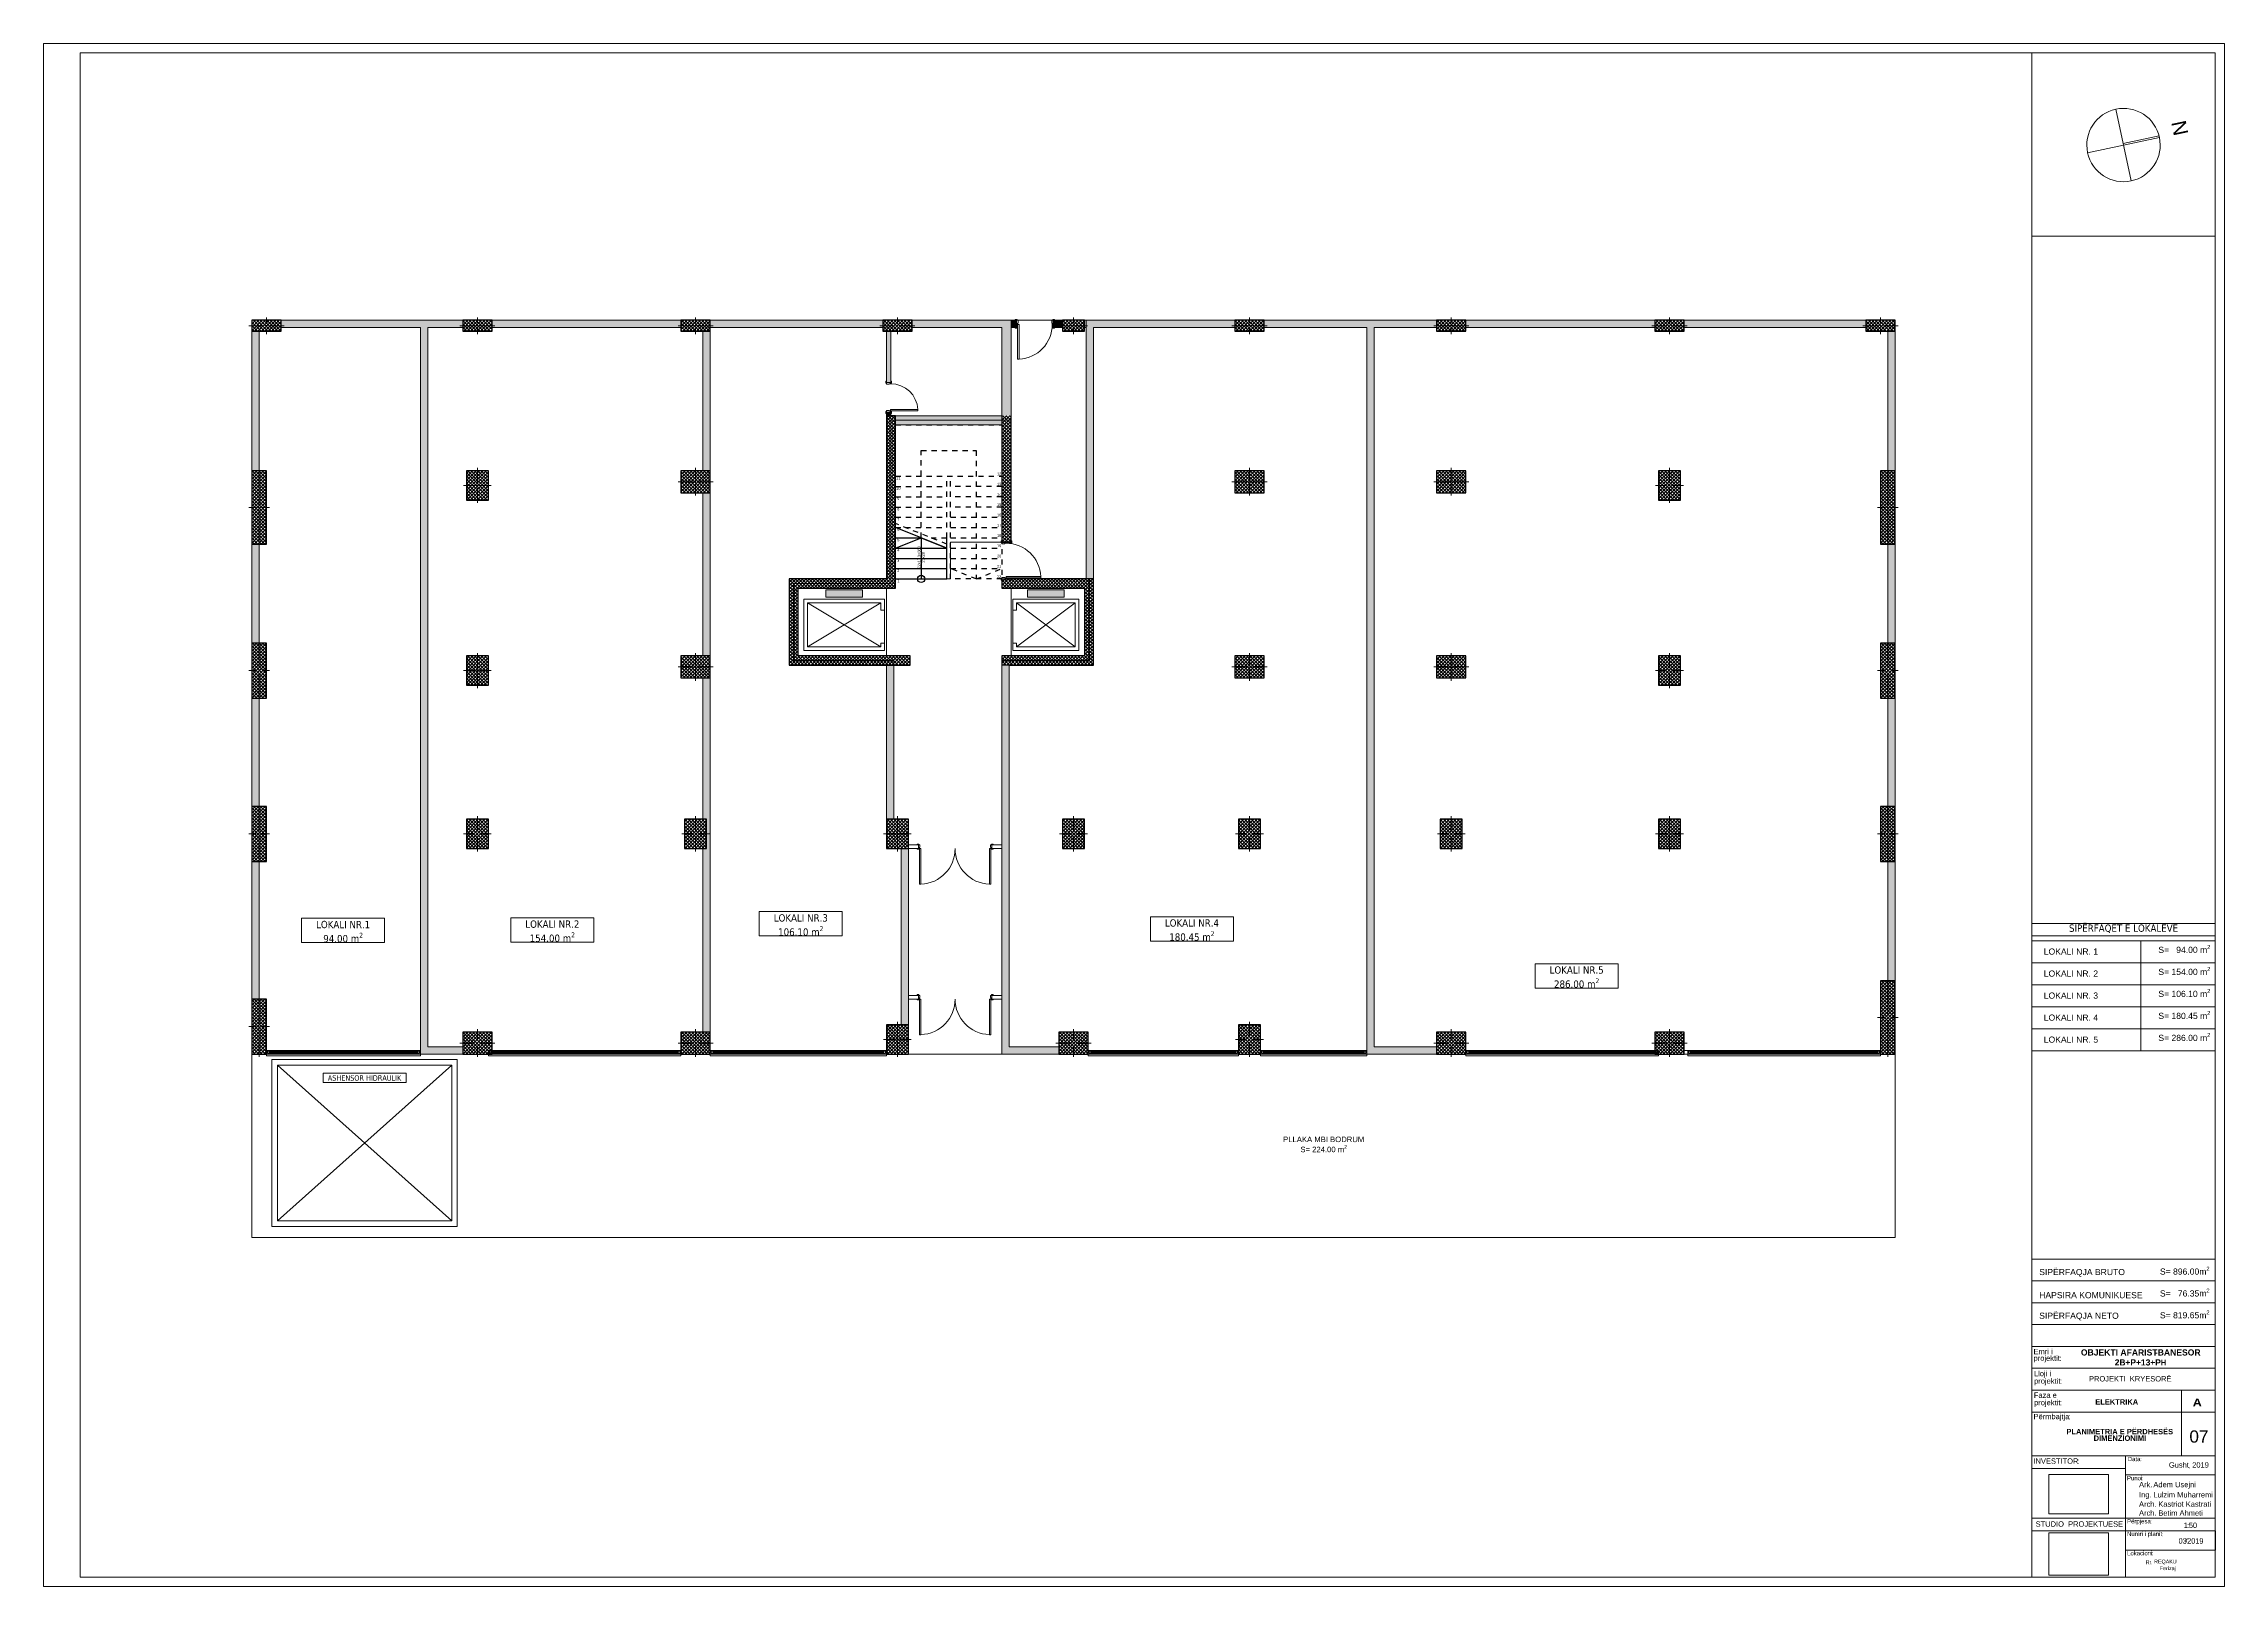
# Model space of a CAD drawing. Header units: millimetres. Extents: x 533892 to 593342, y -885649 to -843599.
import ezdxf
from ezdxf.enums import TextEntityAlignment as Align

# ---------------------------------------------------------------- set-up
doc = ezdxf.new("R2010")
doc.units = ezdxf.units.MM
doc.header["$MEASUREMENT"] = 0
doc.header["$XCLIPFRAME"] = 0
doc.linetypes.add('Dashed', pattern=[282.222223, 141.111112, -141.111112])
for name, color, linetype, lineweight in [('2D Drafting - General_Pen_No__1', 7, 'Continuous', 13), ('Annotation - Text_Pen_No__1', 7, 'Continuous', 13), ('ARCHICAD Doors_Pen_No__1', 7, 'Continuous', 13), ('ARCHICAD Windows_Pen_No__1', 7, 'Continuous', 13), ('Drawing & Figure_Pen_No__1', 7, 'Continuous', 13), ('Structural - Bearing_Pen_No__1', 7, 'Continuous', 13), ('Structural - Bearing_Pen_No__2', 8, 'Continuous', 15), ('Structural - Bearing_Pen_No__55', 214, 'Continuous', 25)]:
    doc.layers.add(name, color=color, linetype=linetype, lineweight=lineweight)
for name, color, linetype, lineweight, true_color in [('2D Drafting - General_Pen_No__61', 7, 'Continuous', 20, 0x6a6a6a), ('aaa mobilje_Pen_No__61', 7, 'Continuous', 20, 0x6a6a6a), ('ARCHICAD Doors_Pen_No__48', 7, 'Continuous', 25, 0xa80f02), ('Drawing & Figure_Pen_No__5', 7, 'Continuous', 25, 0x40a5ff), ('Drawing & Figure_Pen_No__61', 7, 'Continuous', 20, 0x6a6a6a), ('Structural - Bearing_Pen_No__48', 7, 'Continuous', 25, 0xa80f02)]:
    doc.layers.add(name, color=color, linetype=linetype, lineweight=lineweight, true_color=true_color)
for name, color, linetype in [('ARCHICAD Doors', 7, 'Continuous'), ('ARCHICAD Windows', 7, 'Continuous'), ('Drawing & Figure', 7, 'Continuous'), ('Structural - Bearing', 7, 'Continuous')]:
    doc.layers.add(name, color=color, linetype=linetype)
doc.styles.add('GENERATED_STYLE_1', font='arial.ttf')
doc.styles.add('GENERATED_STYLE_2', font='arialbd.ttf')
doc.styles.add('GENERATED_STYLE_3', font='ARIALN.TTF')
doc.styles.add('GENERATED_STYLE_4', font='')
doc.styles.add('GENERATED_STYLE_5', font='ARIALNB.TTF')
doc.styles.add('GENERATED_STYLE_8', font='tahoma.ttf')
doc.styles.get('GENERATED_STYLE_4').set_extended_font_data('Arial Black')
picture_1 = doc.add_image_def('image1.png', size_in_pixel=(766, 502))
picture_2 = doc.add_image_def('image2.bmp', size_in_pixel=(703, 497))
pattern_1 = [(45, (0, 0), (-45.961939, 45.961939), []), (135, (0, 0), (45.961939, 45.961939), [])]

# ---------------------------------------------------------------- blocks, each defined once
blk = doc.blocks.new('Wall_1', base_point=(557117, -853740))
at = {"layer": 'Structural - Bearing_Pen_No__2', "linetype": 'Continuous', "lineweight": 15}
blk.add_hatch(color=8, dxfattribs=at).paths.add_polyline_path([(557117, -853990), (560015, -853990), (560015, -853740), (557117, -853740)])
at = {"layer": 'Structural - Bearing_Pen_No__1', "color": 7, "linetype": 'Continuous', "lineweight": 13, "flags": 128}
for points in [[(560015, -853740), (557117, -853740)], [(557117, -853740), (557117, -853990)], [(557117, -853990), (560015, -853990)], [(560015, -853990), (560015, -853740)]]:
    blk.add_lwpolyline(points, dxfattribs=at)
blk = doc.blocks.new('Slab_1', base_point=(539566, -851140))
at = {"layer": 'Structural - Bearing_Pen_No__1', "color": 7, "linetype": 'Continuous', "lineweight": 13, "flags": 128}
for points in [[(539566, -851140), (539566, -876140), (584366, -876140), (584366, -851140)], [(557116, -853990), (560016, -853990), (560016, -857190), (558616, -857190), (558616, -858190), (557116, -858190)], [(554466, -860290), (556866, -860290), (556866, -858440), (554466, -858440)], [(562266, -858440), (560266, -858440), (560266, -860290), (562266, -860290)]]:
    blk.add_lwpolyline(points, close=True, dxfattribs=at)
blk = doc.blocks.new('Wall_2', base_point=(562516, -858190))
at = {"layer": 'Structural - Bearing', "linetype": 'Continuous', "lineweight": 0, "true_color": 0x000000}
h = blk.add_hatch(dxfattribs=at)
h.set_pattern_fill('CONCRETE_BLOCK', color=18, style=0, pattern_type=2)
h.set_pattern_definition(pattern_1)
h.paths.add_polyline_path([(562516, -858190), (560266, -858190), (560266, -858440), (562266, -858440)])
at = {"layer": 'Structural - Bearing_Pen_No__48', "color": 14, "linetype": 'Continuous', "lineweight": 25, "true_color": 0xa80f02, "flags": 128}
for points in [[(562516, -858190), (560266, -858190)], [(560266, -858440), (562266, -858440)]]:
    blk.add_lwpolyline(points, dxfattribs=at)
blk = doc.blocks.new('Wall_3', base_point=(554216, -860540))
at = {"layer": 'Structural - Bearing', "linetype": 'Continuous', "lineweight": 0, "true_color": 0x000000}
h = blk.add_hatch(dxfattribs=at)
h.set_pattern_fill('CONCRETE_BLOCK', color=18, style=0, pattern_type=2)
h.set_pattern_definition(pattern_1)
h.paths.add_polyline_path([(554466, -860290), (554466, -858440), (554216, -858190), (554216, -860540)])
at = {"layer": 'Structural - Bearing_Pen_No__48', "color": 14, "linetype": 'Continuous', "lineweight": 25, "true_color": 0xa80f02, "flags": 128}
for points in [[(554216, -858190), (554216, -860540)], [(554466, -860290), (554466, -858440)]]:
    blk.add_lwpolyline(points, dxfattribs=at)
blk = doc.blocks.new('Wall_4', base_point=(554216, -858190))
at = {"layer": 'Structural - Bearing', "linetype": 'Continuous', "lineweight": 0, "true_color": 0x000000}
h = blk.add_hatch(dxfattribs=at)
h.set_pattern_fill('CONCRETE_BLOCK', color=18, style=0, pattern_type=2)
h.set_pattern_definition(pattern_1)
h.paths.add_polyline_path([(554466, -858440), (557116, -858440), (556866, -858190), (554216, -858190)])
at = {"layer": 'Structural - Bearing_Pen_No__48', "color": 14, "linetype": 'Continuous', "lineweight": 25, "true_color": 0xa80f02, "flags": 128}
for points in [[(556866, -858190), (554216, -858190)], [(554466, -858440), (557116, -858440)]]:
    blk.add_lwpolyline(points, dxfattribs=at)
blk = doc.blocks.new('Wall_5', base_point=(557116, -858190))
at = {"layer": 'Structural - Bearing', "linetype": 'Continuous', "lineweight": 0, "true_color": 0x000000}
h = blk.add_hatch(dxfattribs=at)
h.set_pattern_fill('CONCRETE_BLOCK', color=18, style=0, pattern_type=2)
h.set_pattern_definition(pattern_1)
h.paths.add_polyline_path([(557116, -858440), (557116, -853740), (556866, -853740), (556866, -858190)])
at = {"layer": 'Structural - Bearing_Pen_No__48', "color": 14, "linetype": 'Continuous', "lineweight": 25, "true_color": 0xa80f02, "flags": 128}
for points in [[(557116, -853740), (556866, -853740)], [(556866, -853740), (556866, -858190)], [(557116, -858440), (557116, -853740)]]:
    blk.add_lwpolyline(points, dxfattribs=at)
blk = doc.blocks.new('D1 14')
at = {"layer": 'ARCHICAD Doors_Pen_No__1', "color": 7, "linetype": 'Continuous', "lineweight": 13}
for p, q in [((472, 944), (432, 944)), ((432, 944), (432, 0)), ((472, 0), (472, 944)), ((-487, 154), (-537, 154)), ((-537, 154), (-537, 135)), ((-537, 135), (-487, 135)), ((-475, 135), (-500, 135)), ((-500, 135), (-500, 0)), ((-500, 0), (-475, 0)), ((-472, 0), (-500, 0)), ((-500, 0), (-500, -115)), ((-487, 135), (-487, 154)), ((-475, 0), (-475, 135)), ((-472, -40), (-472, 0)), ((432, 0), (472, 0)), ((500, 0), (472, 0)), ((472, 0), (472, -40)), ((500, 135), (475, 135)), ((475, 135), (475, 0)), ((475, 0), (500, 0)), ((537, 154), (487, 154)), ((487, 154), (487, 135)), ((487, 135), (537, 135)), ((500, 0), (500, 135)), ((500, -115), (500, 0)), ((537, 135), (537, 154)), ((-487, -115), (-537, -115)), ((-537, -115), (-537, -134)), ((-537, -134), (-487, -134)), ((-500, -115), (-460, -115)), ((-487, -134), (-487, -115)), ((-460, -40), (-472, -40)), ((-460, -115), (-460, -40)), ((472, -40), (460, -40)), ((460, -40), (460, -115)), ((460, -115), (500, -115)), ((537, -115), (487, -115)), ((487, -115), (487, -134)), ((487, -134), (537, -134)), ((537, -134), (537, -115))]:
    blk.add_line(p, q, dxfattribs=at)
blk.add_arc((472, 0), 944, 92.42851, 180, dxfattribs=at)
at = {"layer": 'ARCHICAD Doors_Pen_No__48', "color": 14, "linetype": 'Continuous', "lineweight": 25, "true_color": 0xa80f02}
for p, q in [((-500, 135), (-537, 135)), ((-500, 0), (-500, 135)), ((-500, -115), (-500, 0)), ((500, 0), (500, 135)), ((500, 135), (537, 135)), ((500, -115), (500, 0)), ((-500, -115), (-537, -115)), ((500, -115), (537, -115))]:
    blk.add_line(p, q, dxfattribs=at)
blk = doc.blocks.new('Wall_6', base_point=(560016, -853740))
at = {"layer": 'Structural - Bearing', "linetype": 'Continuous', "lineweight": 0, "true_color": 0x000000}
h = blk.add_hatch(dxfattribs=at)
h.set_pattern_fill('CONCRETE_BLOCK', color=18, style=0, pattern_type=2)
h.set_pattern_definition(pattern_1)
h.paths.add_polyline_path([(560016, -853740), (560016, -857190), (560131, -857190), (560266, -857190), (560266, -853740)])
h = blk.add_hatch(dxfattribs=at)
h.set_pattern_fill('CONCRETE_BLOCK', color=18, style=0, pattern_type=2)
h.set_pattern_definition(pattern_1)
h.paths.add_polyline_path([(560016, -858440), (560266, -858440), (560266, -858190), (560131, -858190), (560016, -858190)])
at = {"layer": 'Structural - Bearing_Pen_No__48', "color": 14, "linetype": 'Continuous', "lineweight": 25, "true_color": 0xa80f02}
for p, q in [((560016, -857190), (560016, -857153)), ((560016, -857190), (560131, -857190)), ((560131, -857190), (560266, -857190)), ((560266, -857190), (560266, -857153)), ((560016, -858190), (560016, -858227)), ((560016, -858190), (560131, -858190)), ((560131, -858190), (560266, -858190)), ((560266, -858190), (560266, -858227))]:
    blk.add_line(p, q, dxfattribs=at)
at = {"layer": 'Structural - Bearing_Pen_No__48', "color": 14, "linetype": 'Continuous', "lineweight": 25, "true_color": 0xa80f02, "flags": 128}
for points in [[(560016, -853740), (560016, -857190)], [(560266, -857190), (560266, -853740)], [(560016, -858190), (560016, -858440)], [(560016, -858440), (560266, -858440)]]:
    blk.add_lwpolyline(points, dxfattribs=at)
at = {"layer": 'ARCHICAD Doors', "color": 21, "linetype": 'Continuous', "lineweight": 18, "true_color": 0xff9955, "zscale": 1000, "rotation": 270}
blk.add_blockref('D1 14', (560131, -857690), dxfattribs=at)
blk = doc.blocks.new('Wall_7', base_point=(554216, -860540))
at = {"layer": 'Structural - Bearing', "linetype": 'Continuous', "lineweight": 0, "true_color": 0x000000}
h = blk.add_hatch(dxfattribs=at)
h.set_pattern_fill('CONCRETE_BLOCK', color=18, style=0, pattern_type=2)
h.set_pattern_definition(pattern_1)
h.paths.add_polyline_path([(554216, -860540), (557516, -860540), (557516, -860290), (554466, -860290)])
at = {"layer": 'Structural - Bearing_Pen_No__48', "color": 14, "linetype": 'Continuous', "lineweight": 25, "true_color": 0xa80f02, "flags": 128}
for points in [[(554216, -860540), (557516, -860540)], [(557516, -860290), (554466, -860290)], [(557516, -860540), (557516, -860290)]]:
    blk.add_lwpolyline(points, dxfattribs=at)
blk = doc.blocks.new('Wall_8', base_point=(562516, -860540))
at = {"layer": 'Structural - Bearing', "linetype": 'Continuous', "lineweight": 0, "true_color": 0x000000}
h = blk.add_hatch(dxfattribs=at)
h.set_pattern_fill('CONCRETE_BLOCK', color=18, style=0, pattern_type=2)
h.set_pattern_definition(pattern_1)
h.paths.add_polyline_path([(562266, -860290), (560016, -860290), (560216, -860540), (562516, -860540)])
h = blk.add_hatch(dxfattribs=at)
h.set_pattern_fill('CONCRETE_BLOCK', color=18, style=0, pattern_type=2)
h.set_pattern_definition(pattern_1)
h.paths.add_polyline_path([(560216, -860540), (560016, -860290), (560016, -860540)])
at = {"layer": 'Structural - Bearing_Pen_No__48', "color": 14, "linetype": 'Continuous', "lineweight": 25, "true_color": 0xa80f02}
blk.add_line((560216, -860540), (560016, -860540), dxfattribs=at)
at = {"layer": 'Structural - Bearing_Pen_No__48', "color": 14, "linetype": 'Continuous', "lineweight": 25, "true_color": 0xa80f02, "flags": 128}
for points in [[(562266, -860290), (560016, -860290)], [(560016, -860290), (560016, -860540)], [(560216, -860540), (562516, -860540)]]:
    blk.add_lwpolyline(points, dxfattribs=at)
blk = doc.blocks.new('Wall_9', base_point=(562516, -860540))
at = {"layer": 'Structural - Bearing', "linetype": 'Continuous', "lineweight": 0, "true_color": 0x000000}
h = blk.add_hatch(dxfattribs=at)
h.set_pattern_fill('CONCRETE_BLOCK', color=18, style=0, pattern_type=2)
h.set_pattern_definition(pattern_1)
h.paths.add_polyline_path([(562516, -860540), (562516, -858190), (562266, -858440), (562266, -860290)])
at = {"layer": 'Structural - Bearing_Pen_No__48', "color": 14, "linetype": 'Continuous', "lineweight": 25, "true_color": 0xa80f02, "flags": 128}
for points in [[(562266, -858440), (562266, -860290)], [(562516, -860540), (562516, -858190)]]:
    blk.add_lwpolyline(points, dxfattribs=at)
blk = doc.blocks.new('Wall_10', base_point=(539566, -851140))
at = {"layer": 'Structural - Bearing_Pen_No__2', "linetype": 'Continuous', "lineweight": 15}
for points in [[(539766, -851440), (539566, -851440), (539566, -855240), (539766, -855240)], [(539766, -857240), (539566, -857240), (539566, -859940), (539766, -859940)], [(539766, -861440), (539566, -861440), (539566, -864390), (539766, -864390)], [(539766, -865890), (539566, -865890), (539566, -869640), (539766, -869640)]]:
    blk.add_hatch(color=8, dxfattribs=at).paths.add_polyline_path(points)
at = {"layer": 'Structural - Bearing_Pen_No__1', "color": 7, "linetype": 'Continuous', "lineweight": 13, "flags": 128}
for points in [[(539566, -851140), (539566, -871140)], [(539766, -855240), (539766, -851440)], [(539766, -859940), (539766, -857240)], [(539766, -864390), (539766, -861440)], [(539766, -869640), (539766, -865890)], [(539566, -871140), (539766, -871140)]]:
    blk.add_lwpolyline(points, dxfattribs=at)
blk = doc.blocks.new('Wall_11', base_point=(584366, -851140))
at = {"layer": 'Structural - Bearing_Pen_No__2', "linetype": 'Continuous', "lineweight": 15}
for points in [[(584166, -855240), (584366, -855240), (584366, -851440), (584166, -851440)], [(584166, -859940), (584366, -859940), (584366, -857240), (584166, -857240)], [(584166, -864390), (584366, -864390), (584366, -861440), (584166, -861440)], [(584166, -869140), (584366, -869140), (584366, -865890), (584166, -865890)]]:
    blk.add_hatch(color=8, dxfattribs=at).paths.add_polyline_path(points)
at = {"layer": 'Structural - Bearing_Pen_No__1', "color": 7, "linetype": 'Continuous', "lineweight": 13, "flags": 128}
for points in [[(584366, -871140), (584366, -851140)], [(584166, -851440), (584166, -855240)], [(584166, -857240), (584166, -859940)], [(584166, -861440), (584166, -864390)], [(584166, -865890), (584166, -869140)], [(584366, -871140), (584166, -871140)]]:
    blk.add_lwpolyline(points, dxfattribs=at)
blk = doc.blocks.new('W1 14')
at = {"layer": 'ARCHICAD Windows_Pen_No__1', "color": 7, "linetype": 'Continuous', "lineweight": 13}
for p, q in [((-2100, 0), (-2100, 50)), ((-2100, 50), (2100, 50)), ((-2100, 0), (2100, 0)), ((-2050, 0), (-2100, 0)), ((-2100, 0), (-2100, -50)), ((-2050, -25), (-2050, 0)), ((2050, 0), (-2050, 0)), ((2100, 0), (2050, 0)), ((2050, 0), (2050, -25)), ((2100, 50), (2100, 0)), ((2100, 0), (2100, -50)), ((-2100, -50), (-2075, -50)), ((-2100, -100), (2100, -100)), ((-2100, -100), (2100, -100)), ((-2075, -50), (-2075, -25)), ((-2075, -25), (-2050, -25)), ((-2025, -25), (-2075, -25)), ((-2075, -25), (-2075, -75)), ((-2075, -75), (-2025, -75)), ((-2025, -25), (2025, -25)), ((-2025, -75), (-2025, -25)), ((-2025, -50), (2025, -50)), ((-2025, -75), (2025, -75)), ((-2025, -75), (2025, -75)), ((2075, -25), (2025, -25)), ((2025, -25), (2025, -75)), ((2025, -75), (2075, -75)), ((2050, -25), (2075, -25)), ((2075, -25), (2075, -50)), ((2075, -75), (2075, -25)), ((2075, -50), (2100, -50))]:
    blk.add_line(p, q, dxfattribs=at)
blk = doc.blocks.new('Wall_12', base_point=(539566, -871140))
at = {"layer": 'Structural - Bearing_Pen_No__1', "color": 7, "linetype": 'Continuous', "lineweight": 13}
for p, q in [((539966, -871090), (539966, -871040)), ((539966, -871140), (539966, -871090)), ((544166, -871090), (544166, -871040)), ((544166, -871140), (544166, -871090))]:
    blk.add_line(p, q, dxfattribs=at)
at = {"layer": 'Structural - Bearing_Pen_No__1', "color": 7, "linetype": 'Continuous', "lineweight": 13, "flags": 128}
blk.add_lwpolyline([(539766, -871140), (539966, -871140)], dxfattribs=at)
at = {"layer": 'ARCHICAD Windows', "color": 21, "linetype": 'Continuous', "lineweight": 18, "true_color": 0xff9955, "xscale": -1, "zscale": 1000, "rotation": 180}
blk.add_blockref('W1 14', (542066, -871140), dxfattribs=at)
blk = doc.blocks.new('Wall_13', base_point=(539566, -851140))
at = {"layer": 'Structural - Bearing_Pen_No__2', "linetype": 'Continuous', "lineweight": 15}
for points in [[(545316, -851340), (545316, -851140), (540366, -851140), (540366, -851340)], [(551266, -851340), (551266, -851140), (546116, -851140), (546116, -851340)], [(556766, -851340), (556766, -851140), (552066, -851140), (552066, -851340)], [(560016, -851340), (560266, -851140), (557566, -851140), (557566, -851340)]]:
    blk.add_hatch(color=8, dxfattribs=at).paths.add_polyline_path(points)
at = {"layer": 'Structural - Bearing_Pen_No__1', "color": 7, "linetype": 'Continuous', "lineweight": 13, "flags": 128}
for points in [[(560266, -851140), (539566, -851140)], [(540366, -851340), (544166, -851340)], [(544366, -851340), (545316, -851340)], [(546116, -851340), (551266, -851340)], [(552066, -851340), (556766, -851340)], [(557566, -851340), (560016, -851340)]]:
    blk.add_lwpolyline(points, dxfattribs=at)
blk = doc.blocks.new('Wall_14', base_point=(560016, -853740))
at = {"layer": 'Structural - Bearing_Pen_No__2', "linetype": 'Continuous', "lineweight": 15}
blk.add_hatch(color=8, dxfattribs=at).paths.add_polyline_path([(560266, -853740), (560266, -851140), (560016, -851340), (560016, -853740)])
at = {"layer": 'Structural - Bearing_Pen_No__1', "color": 7, "linetype": 'Continuous', "lineweight": 13, "flags": 128}
for points in [[(560016, -851340), (560016, -853740)], [(560266, -853740), (560266, -851340)]]:
    blk.add_lwpolyline(points, dxfattribs=at)
blk = doc.blocks.new('D1 14_2')
at = {"layer": 'ARCHICAD Doors_Pen_No__1', "color": 7, "linetype": 'Continuous', "lineweight": 13}
for p, q in [((472, 944), (432, 944)), ((432, 944), (432, 0)), ((472, 0), (472, 944)), ((-487, 104), (-537, 104)), ((-537, 104), (-537, 85)), ((-537, 85), (-487, 85)), ((-500, 85), (-537, 85)), ((-475, 85), (-500, 85)), ((-500, 85), (-500, 0)), ((-500, 0), (-500, 85)), ((-500, 0), (-475, 0)), ((-472, 0), (-500, 0)), ((-500, 0), (-500, -115)), ((-500, -115), (-500, 0)), ((-487, 85), (-487, 104)), ((-475, 0), (-475, 85)), ((-472, -40), (-472, 0)), ((432, 0), (472, 0)), ((500, 0), (472, 0)), ((472, 0), (472, -40)), ((500, 85), (475, 85)), ((475, 85), (475, 0)), ((475, 0), (500, 0)), ((537, 104), (487, 104)), ((487, 104), (487, 85)), ((487, 85), (537, 85)), ((500, 0), (500, 85)), ((500, 0), (500, 85)), ((500, 85), (537, 85)), ((500, -115), (500, 0)), ((500, -115), (500, 0)), ((537, 85), (537, 104)), ((-487, -115), (-537, -115)), ((-537, -115), (-537, -134)), ((-500, -115), (-537, -115)), ((-537, -134), (-487, -134)), ((-500, -115), (-460, -115)), ((-487, -134), (-487, -115)), ((-460, -40), (-472, -40)), ((-460, -115), (-460, -40)), ((472, -40), (460, -40)), ((460, -40), (460, -115)), ((460, -115), (500, -115)), ((537, -115), (487, -115)), ((487, -115), (487, -134)), ((487, -134), (537, -134)), ((500, -115), (537, -115)), ((537, -134), (537, -115))]:
    blk.add_line(p, q, dxfattribs=at)
blk.add_arc((472, 0), 944, 92.42851, 180, dxfattribs=at)
blk = doc.blocks.new('Wall_15', base_point=(560016, -851140))
at = {"layer": 'Structural - Bearing_Pen_No__2', "linetype": 'Continuous', "lineweight": 15}
for points in [[(560266, -851140), (560266, -851340), (560416, -851340), (560416, -851255), (560416, -851140)], [(561416, -851140), (561416, -851255), (561416, -851340), (561666, -851340), (561666, -851140)], [(566366, -851340), (566366, -851140), (562266, -851140), (562266, -851340)], [(571866, -851340), (571866, -851140), (567166, -851140), (567166, -851340)], [(577816, -851340), (577816, -851140), (572666, -851140), (572666, -851340)], [(583566, -851340), (583566, -851140), (578616, -851140), (578616, -851340)]]:
    blk.add_hatch(color=8, dxfattribs=at).paths.add_polyline_path(points)
at = {"layer": 'Structural - Bearing_Pen_No__1', "color": 7, "linetype": 'Continuous', "lineweight": 13}
for p, q in [((560416, -851140), (560379, -851140)), ((560416, -851140), (560416, -851255)), ((560416, -851255), (560416, -851340)), ((561416, -851140), (561453, -851140)), ((561416, -851140), (561416, -851255)), ((561416, -851255), (561416, -851340)), ((560416, -851340), (560379, -851340)), ((561416, -851340), (561453, -851340))]:
    blk.add_line(p, q, dxfattribs=at)
at = {"layer": 'Structural - Bearing_Pen_No__1', "color": 7, "linetype": 'Continuous', "lineweight": 13, "flags": 128}
for points in [[(560416, -851140), (560266, -851140)], [(584366, -851140), (561416, -851140)], [(560266, -851340), (560416, -851340)], [(561416, -851340), (561666, -851340)], [(562266, -851340), (562316, -851340)], [(562516, -851340), (566366, -851340)], [(567166, -851340), (569966, -851340)], [(570166, -851340), (571866, -851340)], [(572666, -851340), (577816, -851340)], [(578616, -851340), (583566, -851340)]]:
    blk.add_lwpolyline(points, dxfattribs=at)
at = {"layer": 'ARCHICAD Doors', "color": 21, "linetype": 'Continuous', "lineweight": 18, "true_color": 0xff9955, "zscale": 1000, "rotation": 180}
blk.add_blockref('D1 14_2', (560916, -851255), dxfattribs=at)
blk = doc.blocks.new('Wall_16', base_point=(570066, -851140))
at = {"layer": 'Structural - Bearing_Pen_No__2', "linetype": 'Continuous', "lineweight": 15}
blk.add_hatch(color=8, dxfattribs=at).paths.add_polyline_path([(569966, -851340), (569966, -870940), (570166, -870940), (570166, -851340)])
at = {"layer": 'Structural - Bearing_Pen_No__1', "color": 7, "linetype": 'Continuous', "lineweight": 13, "flags": 128}
for points in [[(569966, -851340), (569966, -870940)], [(570166, -870940), (570166, -851340)]]:
    blk.add_lwpolyline(points, dxfattribs=at)
blk = doc.blocks.new('Wall_17', base_point=(544266, -851140))
at = {"layer": 'Structural - Bearing_Pen_No__2', "linetype": 'Continuous', "lineweight": 15}
blk.add_hatch(color=8, dxfattribs=at).paths.add_polyline_path([(544166, -851340), (544166, -870940), (544366, -870940), (544366, -851340)])
at = {"layer": 'Structural - Bearing_Pen_No__1', "color": 7, "linetype": 'Continuous', "lineweight": 13, "flags": 128}
for points in [[(544166, -851340), (544166, -870940)], [(544366, -870940), (544366, -851340)]]:
    blk.add_lwpolyline(points, dxfattribs=at)
blk = doc.blocks.new('D2 14')
at = {"layer": 'ARCHICAD Doors_Pen_No__1', "color": 7, "linetype": 'Continuous', "lineweight": 13}
for p, q in [((-972, 0), (-972, 972)), ((-972, 972), (-932, 972)), ((-932, 972), (-932, 0)), ((972, 972), (932, 972)), ((932, 972), (932, 0)), ((972, 0), (972, 972)), ((-1037, 0), (-1037, 19)), ((-1037, 19), (-987, 19)), ((-987, 0), (-1037, 0)), ((-1000, 0), (-1037, 0)), ((-972, 0), (-1000, 0)), ((-1000, 0), (-1000, -100)), ((-1000, 0), (-1000, -100)), ((-987, 19), (-987, 0)), ((-972, -40), (-972, 0)), ((-932, 0), (-972, 0)), ((932, 0), (972, 0)), ((1000, 0), (972, 0)), ((972, 0), (972, -40)), ((987, 19), (1037, 19)), ((987, 0), (987, 19)), ((1037, 0), (987, 0)), ((1000, -100), (1000, 0)), ((1000, 0), (1000, -100)), ((1000, 0), (1037, 0)), ((1037, 19), (1037, 0)), ((-1037, -119), (-1037, -100)), ((-1037, -100), (-987, -100)), ((-1000, -100), (-1037, -100)), ((-987, -119), (-1037, -119)), ((-1000, -100), (-960, -100)), ((-987, -100), (-987, -119)), ((-960, -40), (-972, -40)), ((-960, -100), (-960, -40)), ((972, -40), (960, -40)), ((960, -40), (960, -100)), ((960, -100), (1000, -100)), ((987, -100), (1037, -100)), ((987, -119), (987, -100)), ((1037, -119), (987, -119)), ((1000, -100), (1037, -100)), ((1037, -100), (1037, -119))]:
    blk.add_line(p, q, dxfattribs=at)
for centre, start, end in [((-972, 0), 0, 87.64348), ((972, 0), 92.35652, 180)]:
    blk.add_arc(centre, 972, start, end, dxfattribs=at)
blk = doc.blocks.new('Wall_18', base_point=(557466, -869640))
at = {"layer": 'Structural - Bearing_Pen_No__1', "color": 7, "linetype": 'Continuous', "lineweight": 13}
for p, q in [((557741, -869540), (557704, -869540)), ((557741, -869640), (557704, -869640)), ((557741, -869640), (557741, -869540)), ((559741, -869540), (559778, -869540)), ((559741, -869640), (559741, -869540)), ((559741, -869640), (559778, -869640))]:
    blk.add_line(p, q, dxfattribs=at)
at = {"layer": 'Structural - Bearing_Pen_No__1', "color": 7, "linetype": 'Continuous', "lineweight": 13, "flags": 128}
for points in [[(557741, -869540), (557466, -869540)], [(557466, -869540), (557466, -869640)], [(557466, -869640), (557741, -869640)], [(560016, -869540), (559741, -869540)], [(559741, -869640), (560016, -869640)], [(560016, -869640), (560016, -869540)]]:
    blk.add_lwpolyline(points, dxfattribs=at)
at = {"layer": 'ARCHICAD Doors', "color": 21, "linetype": 'Continuous', "lineweight": 18, "true_color": 0xff9955, "zscale": 1000, "rotation": 180}
blk.add_blockref('D2 14', (558741, -869640), dxfattribs=at)
blk = doc.blocks.new('Wall_19', base_point=(557116, -865540))
at = {"layer": 'Structural - Bearing_Pen_No__1', "color": 7, "linetype": 'Continuous', "lineweight": 13}
for p, q in [((557466, -865540), (557466, -865440)), ((557741, -865440), (557704, -865440)), ((557741, -865540), (557704, -865540)), ((557741, -865540), (557741, -865440)), ((559741, -865440), (559778, -865440)), ((559741, -865540), (559741, -865440)), ((559741, -865540), (559778, -865540))]:
    blk.add_line(p, q, dxfattribs=at)
at = {"layer": 'Structural - Bearing_Pen_No__1', "color": 7, "linetype": 'Continuous', "lineweight": 13, "flags": 128}
for points in [[(557116, -865540), (557266, -865540)], [(557741, -865440), (557466, -865440)], [(557466, -865540), (557741, -865540)], [(560016, -865440), (559741, -865440)], [(559741, -865540), (560016, -865540)], [(560016, -865540), (560016, -865440)]]:
    blk.add_lwpolyline(points, dxfattribs=at)
at = {"layer": 'ARCHICAD Doors', "color": 21, "linetype": 'Continuous', "lineweight": 18, "true_color": 0xff9955, "zscale": 1000, "rotation": 180}
blk.add_blockref('D2 14', (558741, -865540), dxfattribs=at)
blk = doc.blocks.new('W1 14_2')
at = {"layer": 'ARCHICAD Windows_Pen_No__1', "color": 7, "linetype": 'Continuous', "lineweight": 13}
for p, q in [((-2050, 0), (-2050, 50)), ((-2050, 50), (2050, 50)), ((-2050, 0), (2050, 0)), ((-2000, 0), (-2050, 0)), ((-2050, 0), (-2050, -50)), ((-2000, -25), (-2000, 0)), ((2000, 0), (-2000, 0)), ((2050, 0), (2000, 0)), ((2000, 0), (2000, -25)), ((2050, 50), (2050, 0)), ((2050, 0), (2050, -50)), ((-2050, -50), (-2025, -50)), ((-2050, -100), (2050, -100)), ((-2050, -100), (2050, -100)), ((-2025, -50), (-2025, -25)), ((-2025, -25), (-2000, -25)), ((-1975, -25), (-2025, -25)), ((-2025, -25), (-2025, -75)), ((-2025, -75), (-1975, -75)), ((-1975, -25), (1975, -25)), ((-1975, -75), (-1975, -25)), ((-1975, -50), (1975, -50)), ((-1975, -75), (1975, -75)), ((-1975, -75), (1975, -75)), ((2025, -25), (1975, -25)), ((1975, -25), (1975, -75)), ((1975, -75), (2025, -75)), ((2000, -25), (2025, -25)), ((2025, -25), (2025, -50)), ((2025, -75), (2025, -25)), ((2025, -50), (2050, -50))]:
    blk.add_line(p, q, dxfattribs=at)
blk = doc.blocks.new('W1 14_3')
at = {"layer": 'ARCHICAD Windows_Pen_No__1', "color": 7, "linetype": 'Continuous', "lineweight": 13}
for p, q in [((-1450, 0), (-1450, 50)), ((-1450, 50), (1450, 50)), ((-1450, 0), (1450, 0)), ((-1400, 0), (-1450, 0)), ((-1450, 0), (-1450, -50)), ((-1400, -25), (-1400, 0)), ((1400, 0), (-1400, 0)), ((1450, 0), (1400, 0)), ((1400, 0), (1400, -25)), ((1450, 50), (1450, 0)), ((1450, 0), (1450, -50)), ((-1450, -50), (-1425, -50)), ((-1450, -100), (1450, -100)), ((-1450, -100), (1450, -100)), ((-1425, -50), (-1425, -25)), ((-1425, -25), (-1400, -25)), ((-1375, -25), (-1425, -25)), ((-1425, -25), (-1425, -75)), ((-1425, -75), (-1375, -75)), ((-1375, -25), (1375, -25)), ((-1375, -75), (-1375, -25)), ((-1375, -50), (1375, -50)), ((-1375, -75), (1375, -75)), ((-1375, -75), (1375, -75)), ((1425, -25), (1375, -25)), ((1375, -25), (1375, -75)), ((1375, -75), (1425, -75)), ((1400, -25), (1425, -25)), ((1425, -25), (1425, -50)), ((1425, -75), (1425, -25)), ((1425, -50), (1450, -50))]:
    blk.add_line(p, q, dxfattribs=at)
blk = doc.blocks.new('Wall_20', base_point=(561566, -871140))
at = {"layer": 'Structural - Bearing_Pen_No__1', "color": 7, "linetype": 'Continuous', "lineweight": 13}
for p, q in [((562366, -871090), (562366, -871040)), ((562366, -871140), (562366, -871090)), ((566466, -871090), (566466, -871040)), ((566466, -871140), (566466, -871090)), ((567066, -871090), (567066, -871040)), ((567066, -871140), (567066, -871090)), ((569966, -871090), (569966, -871040)), ((569966, -871140), (569966, -871090))]:
    blk.add_line(p, q, dxfattribs=at)
at = {"layer": 'Structural - Bearing_Pen_No__1', "color": 7, "linetype": 'Continuous', "lineweight": 13, "flags": 128}
for points in [[(561566, -871140), (562366, -871140)], [(566466, -871140), (567066, -871140)]]:
    blk.add_lwpolyline(points, dxfattribs=at)
at = {"layer": 'ARCHICAD Windows', "color": 21, "linetype": 'Continuous', "lineweight": 18, "true_color": 0xff9955, "zscale": 1000, "rotation": 180}
for name, p in [('W1 14_2', (564416, -871140)), ('W1 14_3', (568516, -871140))]:
    blk.add_blockref(name, p, dxfattribs=at)
blk = doc.blocks.new('Wall_21', base_point=(552066, -851140))
at = {"layer": 'Structural - Bearing_Pen_No__2', "linetype": 'Continuous', "lineweight": 15}
for points in [[(551866, -855240), (552066, -855240), (552066, -851440), (551866, -851440)], [(551866, -860290), (552066, -860290), (552066, -855840), (551866, -855840)], [(551866, -864740), (552066, -864740), (552066, -860890), (551866, -860890)], [(551966, -865540), (552066, -865540), (552066, -864740), (551966, -864740)], [(551866, -870540), (552066, -870540), (552066, -865540), (551866, -865540)]]:
    blk.add_hatch(color=8, dxfattribs=at).paths.add_polyline_path(points)
at = {"layer": 'Structural - Bearing_Pen_No__1', "color": 7, "linetype": 'Continuous', "lineweight": 13, "flags": 128}
for points in [[(551866, -851440), (551866, -855240)], [(552066, -871040), (552066, -851340)], [(551866, -855840), (551866, -860290)], [(551866, -860890), (551866, -864740)], [(551866, -865540), (551866, -870540)]]:
    blk.add_lwpolyline(points, dxfattribs=at)
blk = doc.blocks.new('Wall_22', base_point=(544166, -871140))
at = {"layer": 'Structural - Bearing_Pen_No__2', "linetype": 'Continuous', "lineweight": 15}
blk.add_hatch(color=8, dxfattribs=at).paths.add_polyline_path([(544166, -870940), (544166, -871140), (545316, -871140), (545316, -870940)])
at = {"layer": 'Structural - Bearing_Pen_No__1', "color": 7, "linetype": 'Continuous', "lineweight": 13, "flags": 128}
for points in [[(544166, -870940), (544166, -871040)], [(545316, -870940), (544366, -870940)], [(544166, -871140), (545316, -871140)]]:
    blk.add_lwpolyline(points, dxfattribs=at)
blk = doc.blocks.new('Wall_23', base_point=(560016, -860540))
at = {"layer": 'Structural - Bearing_Pen_No__2', "linetype": 'Continuous', "lineweight": 15}
blk.add_hatch(color=8, dxfattribs=at).paths.add_polyline_path([(560016, -860540), (560016, -871140), (560216, -870940), (560216, -860540)])
at = {"layer": 'Structural - Bearing_Pen_No__1', "color": 7, "linetype": 'Continuous', "lineweight": 13, "flags": 128}
for points in [[(560016, -860540), (560016, -871140)], [(560216, -870940), (560216, -860540)]]:
    blk.add_lwpolyline(points, dxfattribs=at)
at = {"layer": 'Structural - Bearing_Pen_No__48', "color": 14, "linetype": 'Continuous', "lineweight": 25, "true_color": 0xa80f02}
blk.add_line((560216, -860540), (560016, -860540), dxfattribs=at)
blk = doc.blocks.new('Wall_24', base_point=(557466, -864740))
at = {"layer": 'Structural - Bearing_Pen_No__2', "linetype": 'Continuous', "lineweight": 15}
blk.add_hatch(color=8, dxfattribs=at).paths.add_polyline_path([(557266, -870340), (557466, -870340), (557466, -865540), (557266, -865540)])
at = {"layer": 'Structural - Bearing_Pen_No__1', "color": 7, "linetype": 'Continuous', "lineweight": 13, "flags": 128}
for points in [[(557466, -864740), (557266, -864740)], [(557466, -871140), (557466, -864740)], [(557266, -865540), (557266, -870340)], [(557466, -871140), (557266, -871140)]]:
    blk.add_lwpolyline(points, dxfattribs=at)
blk = doc.blocks.new('W1 14_4')
at = {"layer": 'ARCHICAD Windows_Pen_No__1', "color": 7, "linetype": 'Continuous', "lineweight": 13}
for p, q in [((-2625, 0), (-2625, 50)), ((-2625, 50), (2625, 50)), ((-2625, 0), (2625, 0)), ((-2575, 0), (-2625, 0)), ((-2625, 0), (-2625, -50)), ((-2575, -25), (-2575, 0)), ((2575, 0), (-2575, 0)), ((2625, 0), (2575, 0)), ((2575, 0), (2575, -25)), ((2625, 50), (2625, 0)), ((2625, 0), (2625, -50)), ((-2625, -50), (-2600, -50)), ((-2625, -100), (2625, -100)), ((-2625, -100), (2625, -100)), ((-2600, -50), (-2600, -25)), ((-2600, -25), (-2575, -25)), ((-2550, -25), (-2600, -25)), ((-2600, -25), (-2600, -75)), ((-2600, -75), (-2550, -75)), ((-2550, -25), (2550, -25)), ((-2550, -75), (-2550, -25)), ((-2550, -50), (2550, -50)), ((-2550, -75), (2550, -75)), ((-2550, -75), (2550, -75)), ((2600, -25), (2550, -25)), ((2550, -25), (2550, -75)), ((2550, -75), (2600, -75)), ((2575, -25), (2600, -25)), ((2600, -25), (2600, -50)), ((2600, -75), (2600, -25)), ((2600, -50), (2625, -50))]:
    blk.add_line(p, q, dxfattribs=at)
blk = doc.blocks.new('W1 14_5')
at = {"layer": 'ARCHICAD Windows_Pen_No__1', "color": 7, "linetype": 'Continuous', "lineweight": 13}
for p, q in [((-2400, 0), (-2400, 50)), ((-2400, 50), (2400, 50)), ((-2400, 0), (2400, 0)), ((-2350, 0), (-2400, 0)), ((-2400, 0), (-2400, -50)), ((-2350, -25), (-2350, 0)), ((2350, 0), (-2350, 0)), ((2400, 0), (2350, 0)), ((2350, 0), (2350, -25)), ((2400, 50), (2400, 0)), ((2400, 0), (2400, -50)), ((-2400, -50), (-2375, -50)), ((-2400, -100), (2400, -100)), ((-2400, -100), (2400, -100)), ((-2375, -50), (-2375, -25)), ((-2375, -25), (-2350, -25)), ((-2325, -25), (-2375, -25)), ((-2375, -25), (-2375, -75)), ((-2375, -75), (-2325, -75)), ((-2325, -25), (2325, -25)), ((-2325, -75), (-2325, -25)), ((-2325, -50), (2325, -50)), ((-2325, -75), (2325, -75)), ((-2325, -75), (2325, -75)), ((2375, -25), (2325, -25)), ((2325, -25), (2325, -75)), ((2325, -75), (2375, -75)), ((2350, -25), (2375, -25)), ((2375, -25), (2375, -50)), ((2375, -75), (2375, -25)), ((2375, -50), (2400, -50))]:
    blk.add_line(p, q, dxfattribs=at)
blk = doc.blocks.new('Wall_25', base_point=(545316, -871140))
at = {"layer": 'Structural - Bearing_Pen_No__1', "color": 7, "linetype": 'Continuous', "lineweight": 13}
for p, q in [((546016, -871090), (546016, -871040)), ((546016, -871140), (546016, -871090)), ((551266, -871090), (551266, -871040)), ((551266, -871140), (551266, -871090)), ((552066, -871090), (552066, -871040)), ((552066, -871140), (552066, -871090)), ((556866, -871090), (556866, -871040)), ((556866, -871140), (556866, -871090))]:
    blk.add_line(p, q, dxfattribs=at)
at = {"layer": 'Structural - Bearing_Pen_No__1', "color": 7, "linetype": 'Continuous', "lineweight": 13, "flags": 128}
for points in [[(545316, -871140), (546016, -871140)], [(551266, -871140), (552066, -871140)], [(556866, -871140), (557266, -871140)]]:
    blk.add_lwpolyline(points, dxfattribs=at)
at = {"layer": 'ARCHICAD Windows', "color": 21, "linetype": 'Continuous', "lineweight": 18, "true_color": 0xff9955, "zscale": 1000, "rotation": 180}
for name, p in [('W1 14_4', (548641, -871140)), ('W1 14_5', (554466, -871140))]:
    blk.add_blockref(name, p, dxfattribs=at)
blk = doc.blocks.new('Wall_26', base_point=(569966, -871140))
at = {"layer": 'Structural - Bearing_Pen_No__2', "linetype": 'Continuous', "lineweight": 15}
blk.add_hatch(color=8, dxfattribs=at).paths.add_polyline_path([(569966, -870940), (569966, -871140), (571866, -871140), (571866, -870940)])
at = {"layer": 'Structural - Bearing_Pen_No__1', "color": 7, "linetype": 'Continuous', "lineweight": 13, "flags": 128}
for points in [[(569966, -870940), (569966, -871040)], [(571866, -870940), (570166, -870940)], [(569966, -871140), (571866, -871140)]]:
    blk.add_lwpolyline(points, dxfattribs=at)
blk = doc.blocks.new('W1 14_6')
at = {"layer": 'ARCHICAD Windows_Pen_No__1', "color": 7, "linetype": 'Continuous', "lineweight": 13}
for p, q in [((-2625, 0), (-2625, 50)), ((-2625, 50), (2625, 50)), ((-2625, 0), (2625, 0)), ((-2575, 0), (-2625, 0)), ((-2625, 0), (-2625, -50)), ((-2575, -25), (-2575, 0)), ((2575, 0), (-2575, 0)), ((2625, 0), (2575, 0)), ((2575, 0), (2575, -25)), ((2625, 50), (2625, 0)), ((2625, 0), (2625, -50)), ((-2625, -50), (-2600, -50)), ((-2625, -100), (2625, -100)), ((-2625, -100), (2625, -100)), ((-2600, -50), (-2600, -25)), ((-2600, -25), (-2575, -25)), ((-2550, -25), (-2600, -25)), ((-2600, -25), (-2600, -75)), ((-2600, -75), (-2550, -75)), ((-2550, -25), (2550, -25)), ((-2550, -75), (-2550, -25)), ((-2550, -50), (2550, -50)), ((-2550, -75), (2550, -75)), ((-2550, -75), (2550, -75)), ((2600, -25), (2550, -25)), ((2550, -25), (2550, -75)), ((2550, -75), (2600, -75)), ((2575, -25), (2600, -25)), ((2600, -25), (2600, -50)), ((2600, -75), (2600, -25)), ((2600, -50), (2625, -50))]:
    blk.add_line(p, q, dxfattribs=at)
blk = doc.blocks.new('W1 14_7')
at = {"layer": 'ARCHICAD Windows_Pen_No__1', "color": 7, "linetype": 'Continuous', "lineweight": 13}
for p, q in [((-2625, 0), (-2625, 50)), ((-2625, 50), (2625, 50)), ((-2625, 0), (2625, 0)), ((-2575, 0), (-2625, 0)), ((-2625, 0), (-2625, -50)), ((-2575, -25), (-2575, 0)), ((2575, 0), (-2575, 0)), ((2625, 0), (2575, 0)), ((2575, 0), (2575, -25)), ((2625, 50), (2625, 0)), ((2625, 0), (2625, -50)), ((-2625, -50), (-2600, -50)), ((-2625, -100), (2625, -100)), ((-2625, -100), (2625, -100)), ((-2600, -50), (-2600, -25)), ((-2600, -25), (-2575, -25)), ((-2550, -25), (-2600, -25)), ((-2600, -25), (-2600, -75)), ((-2600, -75), (-2550, -75)), ((-2550, -25), (2550, -25)), ((-2550, -75), (-2550, -25)), ((-2550, -50), (2550, -50)), ((-2550, -75), (2550, -75)), ((-2550, -75), (2550, -75)), ((2600, -25), (2550, -25)), ((2550, -25), (2550, -75)), ((2550, -75), (2600, -75)), ((2575, -25), (2600, -25)), ((2600, -25), (2600, -50)), ((2600, -75), (2600, -25)), ((2600, -50), (2625, -50))]:
    blk.add_line(p, q, dxfattribs=at)
blk = doc.blocks.new('Wall_27', base_point=(571866, -871140))
at = {"layer": 'Structural - Bearing_Pen_No__1', "color": 7, "linetype": 'Continuous', "lineweight": 13}
for p, q in [((572666, -871090), (572666, -871040)), ((572666, -871140), (572666, -871090)), ((577916, -871090), (577916, -871040)), ((577916, -871140), (577916, -871090)), ((578716, -871090), (578716, -871040)), ((578716, -871140), (578716, -871090)), ((583966, -871090), (583966, -871040)), ((583966, -871140), (583966, -871090))]:
    blk.add_line(p, q, dxfattribs=at)
at = {"layer": 'Structural - Bearing_Pen_No__1', "color": 7, "linetype": 'Continuous', "lineweight": 13, "flags": 128}
for points in [[(571866, -871140), (572666, -871140)], [(577916, -871140), (578716, -871140)], [(578716, -871040), (578616, -871040)], [(583966, -871140), (584166, -871140)]]:
    blk.add_lwpolyline(points, dxfattribs=at)
at = {"layer": 'ARCHICAD Windows', "color": 21, "linetype": 'Continuous', "lineweight": 18, "true_color": 0xff9955, "zscale": 1000, "rotation": 180}
for name, p in [('W1 14_6', (575291, -871140)), ('W1 14_7', (581341, -871140))]:
    blk.add_blockref(name, p, dxfattribs=at)
blk = doc.blocks.new('Wall_28', base_point=(561566, -871140))
at = {"layer": 'Structural - Bearing_Pen_No__2', "linetype": 'Continuous', "lineweight": 15}
blk.add_hatch(color=8, dxfattribs=at).paths.add_polyline_path([(560216, -870940), (560016, -871140), (561566, -871140), (561566, -870940)])
at = {"layer": 'Structural - Bearing_Pen_No__1', "color": 7, "linetype": 'Continuous', "lineweight": 13, "flags": 128}
for points in [[(561566, -870940), (560216, -870940)], [(560016, -871140), (561566, -871140)]]:
    blk.add_lwpolyline(points, dxfattribs=at)
blk = doc.blocks.new('Wall_29', base_point=(562516, -858190))
at = {"layer": 'Structural - Bearing_Pen_No__2', "linetype": 'Continuous', "lineweight": 15}
blk.add_hatch(color=8, dxfattribs=at).paths.add_polyline_path([(562516, -858190), (562516, -851340), (562316, -851340), (562316, -858190)])
at = {"layer": 'Structural - Bearing_Pen_No__1', "color": 7, "linetype": 'Continuous', "lineweight": 13, "flags": 128}
for points in [[(562316, -851340), (562316, -858190)], [(562516, -858190), (562516, -851340)], [(562316, -858190), (562516, -858190)]]:
    blk.add_lwpolyline(points, dxfattribs=at)
blk = doc.blocks.new('D1 14_3')
at = {"layer": 'ARCHICAD Doors_Pen_No__1', "color": 7, "linetype": 'Continuous', "lineweight": 13}
for p, q in [((372, 744), (332, 744)), ((332, 744), (332, 0)), ((372, 0), (372, 744)), ((-387, 24), (-437, 24)), ((-437, 24), (-437, 5)), ((-437, 5), (-387, 5)), ((-400, 5), (-437, 5)), ((-375, 5), (-400, 5)), ((-400, 5), (-400, 0)), ((-400, 0), (-400, 5)), ((-400, 0), (-375, 0)), ((-372, 0), (-400, 0)), ((-400, 0), (-400, -115)), ((-400, -115), (-400, 0)), ((-387, 5), (-387, 24)), ((-375, 0), (-375, 5)), ((-372, -40), (-372, 0)), ((332, 0), (372, 0)), ((400, 0), (372, 0)), ((372, 0), (372, -40)), ((400, 5), (375, 5)), ((375, 5), (375, 0)), ((375, 0), (400, 0)), ((437, 24), (387, 24)), ((387, 24), (387, 5)), ((387, 5), (437, 5)), ((400, 0), (400, 5)), ((400, 0), (400, 5)), ((400, 5), (437, 5)), ((400, -115), (400, 0)), ((400, -115), (400, 0)), ((437, 5), (437, 24)), ((-387, -115), (-437, -115)), ((-437, -115), (-437, -134)), ((-400, -115), (-437, -115)), ((-437, -134), (-387, -134)), ((-400, -115), (-360, -115)), ((-387, -134), (-387, -115)), ((-360, -40), (-372, -40)), ((-360, -115), (-360, -40)), ((372, -40), (360, -40)), ((360, -40), (360, -115)), ((360, -115), (400, -115)), ((437, -115), (387, -115)), ((387, -115), (387, -134)), ((387, -134), (437, -134)), ((400, -115), (437, -115)), ((437, -134), (437, -115))]:
    blk.add_line(p, q, dxfattribs=at)
blk.add_arc((372, 0), 744, 93.0819, 180, dxfattribs=at)
blk = doc.blocks.new('Wall_30', base_point=(556866, -853740))
at = {"layer": 'Structural - Bearing_Pen_No__2', "linetype": 'Continuous', "lineweight": 15}
for points in [[(556986, -851440), (556866, -851440), (556866, -852840), (556981, -852840), (556986, -852840)], [(556866, -853740), (556986, -853740), (556986, -853640), (556981, -853640), (556866, -853640)]]:
    blk.add_hatch(color=8, dxfattribs=at).paths.add_polyline_path(points)
at = {"layer": 'Structural - Bearing_Pen_No__1', "color": 7, "linetype": 'Continuous', "lineweight": 13}
for p, q in [((556866, -852840), (556866, -852803)), ((556866, -852840), (556981, -852840)), ((556981, -852840), (556986, -852840)), ((556986, -852840), (556986, -852803)), ((556866, -853640), (556866, -853677)), ((556866, -853640), (556981, -853640)), ((556981, -853640), (556986, -853640)), ((556986, -853640), (556986, -853677))]:
    blk.add_line(p, q, dxfattribs=at)
at = {"layer": 'Structural - Bearing_Pen_No__1', "color": 7, "linetype": 'Continuous', "lineweight": 13, "flags": 128}
for points in [[(556866, -851440), (556866, -852840)], [(556986, -852840), (556986, -851440)], [(556866, -853640), (556866, -853740)], [(556986, -853740), (556986, -853640)], [(556866, -853740), (556986, -853740)]]:
    blk.add_lwpolyline(points, dxfattribs=at)
at = {"layer": 'ARCHICAD Doors', "color": 21, "linetype": 'Continuous', "lineweight": 18, "true_color": 0xff9955, "zscale": 1000, "rotation": 270}
blk.add_blockref('D1 14_3', (556981, -853240), dxfattribs=at)
blk = doc.blocks.new('Wall_31', base_point=(556866, -864740))
at = {"layer": 'Structural - Bearing_Pen_No__2', "linetype": 'Continuous', "lineweight": 15}
blk.add_hatch(color=8, dxfattribs=at).paths.add_polyline_path([(557066, -860541), (556866, -860541), (556866, -864740), (557066, -864740)])
at = {"layer": 'Structural - Bearing_Pen_No__1', "color": 7, "linetype": 'Continuous', "lineweight": 13, "flags": 128}
for points in [[(557066, -860541), (556866, -860541)], [(556866, -860541), (556866, -864740)], [(557066, -864740), (557066, -860541)]]:
    blk.add_lwpolyline(points, dxfattribs=at)
blk = doc.blocks.new('Column_1', base_point=(561966, -851290))
at = {"layer": 'Structural - Bearing', "linetype": 'Continuous', "lineweight": 0, "true_color": 0x000000}
h = blk.add_hatch(dxfattribs=at)
h.set_pattern_fill('CONCRETE_BLOCK', color=18, style=0, pattern_type=2)
h.set_pattern_definition(pattern_1)
h.paths.add_polyline_path([(561666, -851440), (562266, -851440), (562266, -851140), (561666, -851140)])
at = {"layer": 'Structural - Bearing_Pen_No__1', "color": 7, "linetype": 'Continuous', "lineweight": 13}
for p, q in [((561886, -851290), (561586, -851290)), ((561966, -851210), (561966, -851060)), ((562046, -851290), (562346, -851290)), ((561966, -851370), (561966, -851520))]:
    blk.add_line(p, q, dxfattribs=at)
blk.add_point((561966, -851290), dxfattribs=at)
at = {"layer": 'Structural - Bearing_Pen_No__48', "color": 14, "linetype": 'Continuous', "lineweight": 25, "true_color": 0xa80f02, "flags": 128}
blk.add_lwpolyline([(561666, -851440), (562266, -851440), (562266, -851140), (561666, -851140)], close=True, dxfattribs=at)
blk = doc.blocks.new('Column_2', base_point=(566766, -851290))
at = {"layer": 'Structural - Bearing', "linetype": 'Continuous', "lineweight": 0, "true_color": 0x000000}
h = blk.add_hatch(dxfattribs=at)
h.set_pattern_fill('CONCRETE_BLOCK', color=18, style=0, pattern_type=2)
h.set_pattern_definition(pattern_1)
h.paths.add_polyline_path([(566366, -851440), (567166, -851440), (567166, -851140), (566366, -851140)])
at = {"layer": 'Structural - Bearing_Pen_No__1', "color": 7, "linetype": 'Continuous', "lineweight": 13}
for p, q in [((566686, -851290), (566286, -851290)), ((566766, -851210), (566766, -851060)), ((566846, -851290), (567246, -851290)), ((566766, -851370), (566766, -851520))]:
    blk.add_line(p, q, dxfattribs=at)
blk.add_point((566766, -851290), dxfattribs=at)
at = {"layer": 'Structural - Bearing_Pen_No__48', "color": 14, "linetype": 'Continuous', "lineweight": 25, "true_color": 0xa80f02, "flags": 128}
blk.add_lwpolyline([(566366, -851440), (567166, -851440), (567166, -851140), (566366, -851140)], close=True, dxfattribs=at)
blk = doc.blocks.new('Column_3', base_point=(578216, -851290))
at = {"layer": 'Structural - Bearing', "linetype": 'Continuous', "lineweight": 0, "true_color": 0x000000}
h = blk.add_hatch(dxfattribs=at)
h.set_pattern_fill('CONCRETE_BLOCK', color=18, style=0, pattern_type=2)
h.set_pattern_definition(pattern_1)
h.paths.add_polyline_path([(577816, -851440), (578616, -851440), (578616, -851140), (577816, -851140)])
at = {"layer": 'Structural - Bearing_Pen_No__1', "color": 7, "linetype": 'Continuous', "lineweight": 13}
for p, q in [((578136, -851290), (577736, -851290)), ((578216, -851210), (578216, -851060)), ((578296, -851290), (578696, -851290)), ((578216, -851370), (578216, -851520))]:
    blk.add_line(p, q, dxfattribs=at)
blk.add_point((578216, -851290), dxfattribs=at)
at = {"layer": 'Structural - Bearing_Pen_No__48', "color": 14, "linetype": 'Continuous', "lineweight": 25, "true_color": 0xa80f02, "flags": 128}
blk.add_lwpolyline([(577816, -851440), (578616, -851440), (578616, -851140), (577816, -851140)], close=True, dxfattribs=at)
blk = doc.blocks.new('Column_4', base_point=(572266, -851290))
at = {"layer": 'Structural - Bearing', "linetype": 'Continuous', "lineweight": 0, "true_color": 0x000000}
h = blk.add_hatch(dxfattribs=at)
h.set_pattern_fill('CONCRETE_BLOCK', color=18, style=0, pattern_type=2)
h.set_pattern_definition(pattern_1)
h.paths.add_polyline_path([(571866, -851440), (572666, -851440), (572666, -851140), (571866, -851140)])
at = {"layer": 'Structural - Bearing_Pen_No__1', "color": 7, "linetype": 'Continuous', "lineweight": 13}
for p, q in [((572186, -851290), (571786, -851290)), ((572266, -851210), (572266, -851060)), ((572346, -851290), (572746, -851290)), ((572266, -851370), (572266, -851520))]:
    blk.add_line(p, q, dxfattribs=at)
blk.add_point((572266, -851290), dxfattribs=at)
at = {"layer": 'Structural - Bearing_Pen_No__48', "color": 14, "linetype": 'Continuous', "lineweight": 25, "true_color": 0xa80f02, "flags": 128}
blk.add_lwpolyline([(571866, -851440), (572666, -851440), (572666, -851140), (571866, -851140)], close=True, dxfattribs=at)
blk = doc.blocks.new('Column_5', base_point=(551666, -851290))
at = {"layer": 'Structural - Bearing', "linetype": 'Continuous', "lineweight": 0, "true_color": 0x000000}
h = blk.add_hatch(dxfattribs=at)
h.set_pattern_fill('CONCRETE_BLOCK', color=18, style=0, pattern_type=2)
h.set_pattern_definition(pattern_1)
h.paths.add_polyline_path([(551266, -851440), (552066, -851440), (552066, -851140), (551266, -851140)])
at = {"layer": 'Structural - Bearing_Pen_No__1', "color": 7, "linetype": 'Continuous', "lineweight": 13}
for p, q in [((551586, -851290), (551186, -851290)), ((551666, -851210), (551666, -851060)), ((551746, -851290), (552146, -851290)), ((551666, -851370), (551666, -851520))]:
    blk.add_line(p, q, dxfattribs=at)
blk.add_point((551666, -851290), dxfattribs=at)
at = {"layer": 'Structural - Bearing_Pen_No__48', "color": 14, "linetype": 'Continuous', "lineweight": 25, "true_color": 0xa80f02, "flags": 128}
blk.add_lwpolyline([(551266, -851440), (552066, -851440), (552066, -851140), (551266, -851140)], close=True, dxfattribs=at)
blk = doc.blocks.new('Column_6', base_point=(545716, -851290))
at = {"layer": 'Structural - Bearing', "linetype": 'Continuous', "lineweight": 0, "true_color": 0x000000}
h = blk.add_hatch(dxfattribs=at)
h.set_pattern_fill('CONCRETE_BLOCK', color=18, style=0, pattern_type=2)
h.set_pattern_definition(pattern_1)
h.paths.add_polyline_path([(545316, -851440), (546116, -851440), (546116, -851140), (545316, -851140)])
at = {"layer": 'Structural - Bearing_Pen_No__1', "color": 7, "linetype": 'Continuous', "lineweight": 13}
for p, q in [((545636, -851290), (545236, -851290)), ((545716, -851210), (545716, -851060)), ((545796, -851290), (546196, -851290)), ((545716, -851370), (545716, -851520))]:
    blk.add_line(p, q, dxfattribs=at)
blk.add_point((545716, -851290), dxfattribs=at)
at = {"layer": 'Structural - Bearing_Pen_No__48', "color": 14, "linetype": 'Continuous', "lineweight": 25, "true_color": 0xa80f02, "flags": 128}
blk.add_lwpolyline([(545316, -851440), (546116, -851440), (546116, -851140), (545316, -851140)], close=True, dxfattribs=at)
blk = doc.blocks.new('Column_7', base_point=(539966, -851290))
at = {"layer": 'Structural - Bearing', "linetype": 'Continuous', "lineweight": 0, "true_color": 0x000000}
h = blk.add_hatch(dxfattribs=at)
h.set_pattern_fill('CONCRETE_BLOCK', color=18, style=0, pattern_type=2)
h.set_pattern_definition(pattern_1)
h.paths.add_polyline_path([(539566, -851440), (540366, -851440), (540366, -851140), (539566, -851140)])
at = {"layer": 'Structural - Bearing_Pen_No__1', "color": 7, "linetype": 'Continuous', "lineweight": 13}
for p, q in [((539886, -851290), (539486, -851290)), ((539966, -851210), (539966, -851060)), ((540046, -851290), (540446, -851290)), ((539966, -851370), (539966, -851520))]:
    blk.add_line(p, q, dxfattribs=at)
blk.add_point((539966, -851290), dxfattribs=at)
at = {"layer": 'Structural - Bearing_Pen_No__48', "color": 14, "linetype": 'Continuous', "lineweight": 25, "true_color": 0xa80f02, "flags": 128}
blk.add_lwpolyline([(539566, -851440), (540366, -851440), (540366, -851140), (539566, -851140)], close=True, dxfattribs=at)
blk = doc.blocks.new('Column_8', base_point=(583966, -851290))
at = {"layer": 'Structural - Bearing', "linetype": 'Continuous', "lineweight": 0, "true_color": 0x000000}
h = blk.add_hatch(dxfattribs=at)
h.set_pattern_fill('CONCRETE_BLOCK', color=18, style=0, pattern_type=2)
h.set_pattern_definition(pattern_1)
h.paths.add_polyline_path([(583566, -851440), (584366, -851440), (584366, -851140), (583566, -851140)])
at = {"layer": 'Structural - Bearing_Pen_No__1', "color": 7, "linetype": 'Continuous', "lineweight": 13}
for p, q in [((583886, -851290), (583486, -851290)), ((583966, -851210), (583966, -851060)), ((584046, -851290), (584446, -851290)), ((583966, -851370), (583966, -851520))]:
    blk.add_line(p, q, dxfattribs=at)
blk.add_point((583966, -851290), dxfattribs=at)
at = {"layer": 'Structural - Bearing_Pen_No__48', "color": 14, "linetype": 'Continuous', "lineweight": 25, "true_color": 0xa80f02, "flags": 128}
blk.add_lwpolyline([(583566, -851440), (584366, -851440), (584366, -851140), (583566, -851140)], close=True, dxfattribs=at)
blk = doc.blocks.new('Column_9', base_point=(557166, -851290))
at = {"layer": 'Structural - Bearing', "linetype": 'Continuous', "lineweight": 0, "true_color": 0x000000}
h = blk.add_hatch(dxfattribs=at)
h.set_pattern_fill('CONCRETE_BLOCK', color=18, style=0, pattern_type=2)
h.set_pattern_definition(pattern_1)
h.paths.add_polyline_path([(556766, -851440), (557566, -851440), (557566, -851140), (556766, -851140)])
at = {"layer": 'Structural - Bearing_Pen_No__1', "color": 7, "linetype": 'Continuous', "lineweight": 13}
for p, q in [((557086, -851290), (556686, -851290)), ((557166, -851210), (557166, -851060)), ((557246, -851290), (557646, -851290)), ((557166, -851370), (557166, -851520))]:
    blk.add_line(p, q, dxfattribs=at)
blk.add_point((557166, -851290), dxfattribs=at)
at = {"layer": 'Structural - Bearing_Pen_No__48', "color": 14, "linetype": 'Continuous', "lineweight": 25, "true_color": 0xa80f02, "flags": 128}
blk.add_lwpolyline([(556766, -851440), (557566, -851440), (557566, -851140), (556766, -851140)], close=True, dxfattribs=at)
blk = doc.blocks.new('North Symbol 17')
at = {"layer": 'aaa mobilje_Pen_No__61', "color": 251, "linetype": 'Continuous', "lineweight": 20, "true_color": 0x6a6a6a}
for p, q in [((0, 1000), (0, -1000)), ((45, 0), (45, 999)), ((1000, 0), (-1000, 0))]:
    blk.add_line(p, q, dxfattribs=at)
for start, end in [(0, 180), (180, 0)]:
    blk.add_arc((0, 0), 1000, start, end, dxfattribs=at)
at = {"layer": 'aaa mobilje_Pen_No__61', "color": 251, "linetype": 'Continuous', "lineweight": 20, "true_color": 0x6a6a6a, "style": 'GENERATED_STYLE_1'}
blk.add_attdef('txt', text='', height=400, dxfattribs=at).set_placement((0, 1387), align=Align.BOTTOM_CENTER)
blk = doc.blocks.new('Column_10', base_point=(566766, -860590))
at = {"layer": 'Structural - Bearing', "linetype": 'Continuous', "lineweight": 0, "true_color": 0x000000}
h = blk.add_hatch(dxfattribs=at)
h.set_pattern_fill('CONCRETE_BLOCK', color=18, style=0, pattern_type=2)
h.set_pattern_definition(pattern_1)
h.paths.add_polyline_path([(566366, -860890), (567166, -860890), (567166, -860290), (566366, -860290)])
at = {"layer": 'Structural - Bearing_Pen_No__1', "color": 7, "linetype": 'Continuous', "lineweight": 13}
for p, q in [((566766, -860510), (566766, -860210)), ((566686, -860590), (566286, -860590)), ((566766, -860670), (566766, -860970)), ((566846, -860590), (567246, -860590))]:
    blk.add_line(p, q, dxfattribs=at)
blk.add_point((566766, -860590), dxfattribs=at)
at = {"layer": 'Structural - Bearing_Pen_No__48', "color": 14, "linetype": 'Continuous', "lineweight": 25, "true_color": 0xa80f02, "flags": 128}
blk.add_lwpolyline([(566366, -860890), (567166, -860890), (567166, -860290), (566366, -860290)], close=True, dxfattribs=at)
blk = doc.blocks.new('Column_11', base_point=(561966, -865140))
at = {"layer": 'Structural - Bearing', "linetype": 'Continuous', "lineweight": 0, "true_color": 0x000000}
h = blk.add_hatch(dxfattribs=at)
h.set_pattern_fill('CONCRETE_BLOCK', color=18, style=0, pattern_type=2)
h.set_pattern_definition(pattern_1)
h.paths.add_polyline_path([(561666, -865540), (562266, -865540), (562266, -864740), (561666, -864740)])
at = {"layer": 'Structural - Bearing_Pen_No__1', "color": 7, "linetype": 'Continuous', "lineweight": 13}
for p, q in [((561966, -865060), (561966, -864660)), ((561886, -865140), (561586, -865140)), ((561966, -865220), (561966, -865620)), ((562046, -865140), (562346, -865140))]:
    blk.add_line(p, q, dxfattribs=at)
blk.add_point((561966, -865140), dxfattribs=at)
at = {"layer": 'Structural - Bearing_Pen_No__48', "color": 14, "linetype": 'Continuous', "lineweight": 25, "true_color": 0xa80f02, "flags": 128}
blk.add_lwpolyline([(561666, -865540), (562266, -865540), (562266, -864740), (561666, -864740)], close=True, dxfattribs=at)
blk = doc.blocks.new('Column_12', base_point=(572266, -860590))
at = {"layer": 'Structural - Bearing', "linetype": 'Continuous', "lineweight": 0, "true_color": 0x000000}
h = blk.add_hatch(dxfattribs=at)
h.set_pattern_fill('CONCRETE_BLOCK', color=18, style=0, pattern_type=2)
h.set_pattern_definition(pattern_1)
h.paths.add_polyline_path([(571866, -860890), (572666, -860890), (572666, -860290), (571866, -860290)])
at = {"layer": 'Structural - Bearing_Pen_No__1', "color": 7, "linetype": 'Continuous', "lineweight": 13}
for p, q in [((572266, -860510), (572266, -860210)), ((572186, -860590), (571786, -860590)), ((572266, -860670), (572266, -860970)), ((572346, -860590), (572746, -860590))]:
    blk.add_line(p, q, dxfattribs=at)
blk.add_point((572266, -860590), dxfattribs=at)
at = {"layer": 'Structural - Bearing_Pen_No__48', "color": 14, "linetype": 'Continuous', "lineweight": 25, "true_color": 0xa80f02, "flags": 128}
blk.add_lwpolyline([(571866, -860890), (572666, -860890), (572666, -860290), (571866, -860290)], close=True, dxfattribs=at)
blk = doc.blocks.new('Column_13', base_point=(561966, -870840))
at = {"layer": 'Structural - Bearing', "linetype": 'Continuous', "lineweight": 0, "true_color": 0x000000}
h = blk.add_hatch(dxfattribs=at)
h.set_pattern_fill('CONCRETE_BLOCK', color=18, style=0, pattern_type=2)
h.set_pattern_definition(pattern_1)
h.paths.add_polyline_path([(561566, -871140), (562366, -871140), (562366, -870540), (561566, -870540)])
at = {"layer": 'Structural - Bearing_Pen_No__1', "color": 7, "linetype": 'Continuous', "lineweight": 13}
for p, q in [((561886, -870840), (561486, -870840)), ((561966, -870760), (561966, -870460)), ((561966, -870920), (561966, -871220)), ((562046, -870840), (562446, -870840))]:
    blk.add_line(p, q, dxfattribs=at)
blk.add_point((561966, -870840), dxfattribs=at)
at = {"layer": 'Structural - Bearing_Pen_No__48', "color": 14, "linetype": 'Continuous', "lineweight": 25, "true_color": 0xa80f02, "flags": 128}
blk.add_lwpolyline([(561566, -871140), (562366, -871140), (562366, -870540), (561566, -870540)], close=True, dxfattribs=at)
blk = doc.blocks.new('Column_14', base_point=(578216, -870840))
at = {"layer": 'Structural - Bearing', "linetype": 'Continuous', "lineweight": 0, "true_color": 0x000000}
h = blk.add_hatch(dxfattribs=at)
h.set_pattern_fill('CONCRETE_BLOCK', color=18, style=0, pattern_type=2)
h.set_pattern_definition(pattern_1)
h.paths.add_polyline_path([(577816, -871140), (578616, -871140), (578616, -870540), (577816, -870540)])
at = {"layer": 'Structural - Bearing_Pen_No__1', "color": 7, "linetype": 'Continuous', "lineweight": 13}
for p, q in [((578136, -870840), (577736, -870840)), ((578216, -870760), (578216, -870460)), ((578216, -870920), (578216, -871220)), ((578296, -870840), (578696, -870840))]:
    blk.add_line(p, q, dxfattribs=at)
blk.add_point((578216, -870840), dxfattribs=at)
at = {"layer": 'Structural - Bearing_Pen_No__48', "color": 14, "linetype": 'Continuous', "lineweight": 25, "true_color": 0xa80f02, "flags": 128}
blk.add_lwpolyline([(577816, -871140), (578616, -871140), (578616, -870540), (577816, -870540)], close=True, dxfattribs=at)
blk = doc.blocks.new('Column_15', base_point=(584166, -870140))
at = {"layer": 'Structural - Bearing', "linetype": 'Continuous', "lineweight": 0, "true_color": 0x000000}
h = blk.add_hatch(dxfattribs=at)
h.set_pattern_fill('CONCRETE_BLOCK', color=18, style=0, pattern_type=2)
h.set_pattern_definition(pattern_1)
h.paths.add_polyline_path([(583966, -871140), (584366, -871140), (584366, -869140), (583966, -869140)])
at = {"layer": 'Structural - Bearing_Pen_No__1', "color": 7, "linetype": 'Continuous', "lineweight": 13}
for p, q in [((584166, -870060), (584166, -869060)), ((584086, -870140), (583886, -870140)), ((584166, -870220), (584166, -871220)), ((584246, -870140), (584446, -870140))]:
    blk.add_line(p, q, dxfattribs=at)
blk.add_point((584166, -870140), dxfattribs=at)
at = {"layer": 'Structural - Bearing_Pen_No__48', "color": 14, "linetype": 'Continuous', "lineweight": 25, "true_color": 0xa80f02, "flags": 128}
blk.add_lwpolyline([(583966, -871140), (584366, -871140), (584366, -869140), (583966, -869140)], close=True, dxfattribs=at)
blk = doc.blocks.new('Column_16', base_point=(566766, -870740))
at = {"layer": 'Structural - Bearing', "linetype": 'Continuous', "lineweight": 0, "true_color": 0x000000}
h = blk.add_hatch(dxfattribs=at)
h.set_pattern_fill('CONCRETE_BLOCK', color=18, style=0, pattern_type=2)
h.set_pattern_definition(pattern_1)
h.paths.add_polyline_path([(566466, -871140), (567066, -871140), (567066, -870340), (566466, -870340)])
at = {"layer": 'Structural - Bearing_Pen_No__1', "color": 7, "linetype": 'Continuous', "lineweight": 13}
for p, q in [((566766, -870660), (566766, -870260)), ((566686, -870740), (566386, -870740)), ((566766, -870820), (566766, -871220)), ((566846, -870740), (567146, -870740))]:
    blk.add_line(p, q, dxfattribs=at)
blk.add_point((566766, -870740), dxfattribs=at)
at = {"layer": 'Structural - Bearing_Pen_No__48', "color": 14, "linetype": 'Continuous', "lineweight": 25, "true_color": 0xa80f02, "flags": 128}
blk.add_lwpolyline([(566466, -871140), (567066, -871140), (567066, -870340), (566466, -870340)], close=True, dxfattribs=at)
blk = doc.blocks.new('Column_17', base_point=(572266, -870840))
at = {"layer": 'Structural - Bearing', "linetype": 'Continuous', "lineweight": 0, "true_color": 0x000000}
h = blk.add_hatch(dxfattribs=at)
h.set_pattern_fill('CONCRETE_BLOCK', color=18, style=0, pattern_type=2)
h.set_pattern_definition(pattern_1)
h.paths.add_polyline_path([(571866, -871140), (572666, -871140), (572666, -870540), (571866, -870540)])
at = {"layer": 'Structural - Bearing_Pen_No__1', "color": 7, "linetype": 'Continuous', "lineweight": 13}
for p, q in [((572186, -870840), (571786, -870840)), ((572266, -870760), (572266, -870460)), ((572266, -870920), (572266, -871220)), ((572346, -870840), (572746, -870840))]:
    blk.add_line(p, q, dxfattribs=at)
blk.add_point((572266, -870840), dxfattribs=at)
at = {"layer": 'Structural - Bearing_Pen_No__48', "color": 14, "linetype": 'Continuous', "lineweight": 25, "true_color": 0xa80f02, "flags": 128}
blk.add_lwpolyline([(571866, -871140), (572666, -871140), (572666, -870540), (571866, -870540)], close=True, dxfattribs=at)
blk = doc.blocks.new('Column_18', base_point=(551666, -870840))
at = {"layer": 'Structural - Bearing', "linetype": 'Continuous', "lineweight": 0, "true_color": 0x000000}
h = blk.add_hatch(dxfattribs=at)
h.set_pattern_fill('CONCRETE_BLOCK', color=18, style=0, pattern_type=2)
h.set_pattern_definition(pattern_1)
h.paths.add_polyline_path([(551266, -871140), (552066, -871140), (552066, -870540), (551266, -870540)])
at = {"layer": 'Structural - Bearing_Pen_No__1', "color": 7, "linetype": 'Continuous', "lineweight": 13}
for p, q in [((551586, -870840), (551186, -870840)), ((551666, -870760), (551666, -870460)), ((551666, -870920), (551666, -871220)), ((551746, -870840), (552146, -870840))]:
    blk.add_line(p, q, dxfattribs=at)
blk.add_point((551666, -870840), dxfattribs=at)
at = {"layer": 'Structural - Bearing_Pen_No__48', "color": 14, "linetype": 'Continuous', "lineweight": 25, "true_color": 0xa80f02, "flags": 128}
blk.add_lwpolyline([(551266, -871140), (552066, -871140), (552066, -870540), (551266, -870540)], close=True, dxfattribs=at)
blk = doc.blocks.new('Column_19', base_point=(557166, -870740))
at = {"layer": 'Structural - Bearing', "linetype": 'Continuous', "lineweight": 0, "true_color": 0x000000}
h = blk.add_hatch(dxfattribs=at)
h.set_pattern_fill('CONCRETE_BLOCK', color=18, style=0, pattern_type=2)
h.set_pattern_definition(pattern_1)
h.paths.add_polyline_path([(556866, -871140), (557466, -871140), (557466, -870340), (556866, -870340)])
at = {"layer": 'Structural - Bearing_Pen_No__1', "color": 7, "linetype": 'Continuous', "lineweight": 13}
for p, q in [((557166, -870660), (557166, -870260)), ((557086, -870740), (556786, -870740)), ((557166, -870820), (557166, -871220)), ((557246, -870740), (557546, -870740))]:
    blk.add_line(p, q, dxfattribs=at)
blk.add_point((557166, -870740), dxfattribs=at)
at = {"layer": 'Structural - Bearing_Pen_No__48', "color": 14, "linetype": 'Continuous', "lineweight": 25, "true_color": 0xa80f02, "flags": 128}
blk.add_lwpolyline([(556866, -871140), (557466, -871140), (557466, -870340), (556866, -870340)], close=True, dxfattribs=at)
blk = doc.blocks.new('Column_20', base_point=(539766, -870390))
at = {"layer": 'Structural - Bearing', "linetype": 'Continuous', "lineweight": 0, "true_color": 0x000000}
h = blk.add_hatch(dxfattribs=at)
h.set_pattern_fill('CONCRETE_BLOCK', color=18, style=0, pattern_type=2)
h.set_pattern_definition(pattern_1)
h.paths.add_polyline_path([(539566, -871140), (539966, -871140), (539966, -869640), (539566, -869640)])
at = {"layer": 'Structural - Bearing_Pen_No__1', "color": 7, "linetype": 'Continuous', "lineweight": 13}
for p, q in [((539766, -870310), (539766, -869560)), ((539686, -870390), (539486, -870390)), ((539766, -870470), (539766, -871220)), ((539846, -870390), (540046, -870390))]:
    blk.add_line(p, q, dxfattribs=at)
blk.add_point((539766, -870390), dxfattribs=at)
at = {"layer": 'Structural - Bearing_Pen_No__48', "color": 14, "linetype": 'Continuous', "lineweight": 25, "true_color": 0xa80f02, "flags": 128}
blk.add_lwpolyline([(539566, -871140), (539966, -871140), (539966, -869640), (539566, -869640)], close=True, dxfattribs=at)
blk = doc.blocks.new('Column_21', base_point=(545716, -870840))
at = {"layer": 'Structural - Bearing', "linetype": 'Continuous', "lineweight": 0, "true_color": 0x000000}
h = blk.add_hatch(dxfattribs=at)
h.set_pattern_fill('CONCRETE_BLOCK', color=18, style=0, pattern_type=2)
h.set_pattern_definition(pattern_1)
h.paths.add_polyline_path([(545316, -871140), (546116, -871140), (546116, -870540), (545316, -870540)])
at = {"layer": 'Structural - Bearing_Pen_No__1', "color": 7, "linetype": 'Continuous', "lineweight": 13}
for p, q in [((545636, -870840), (545236, -870840)), ((545716, -870760), (545716, -870460)), ((545716, -870920), (545716, -871220)), ((545796, -870840), (546196, -870840))]:
    blk.add_line(p, q, dxfattribs=at)
blk.add_point((545716, -870840), dxfattribs=at)
at = {"layer": 'Structural - Bearing_Pen_No__48', "color": 14, "linetype": 'Continuous', "lineweight": 25, "true_color": 0xa80f02, "flags": 128}
blk.add_lwpolyline([(545316, -871140), (546116, -871140), (546116, -870540), (545316, -870540)], close=True, dxfattribs=at)
blk = doc.blocks.new('Column_22', base_point=(578216, -865140))
at = {"layer": 'Structural - Bearing', "linetype": 'Continuous', "lineweight": 0, "true_color": 0x000000}
h = blk.add_hatch(dxfattribs=at)
h.set_pattern_fill('CONCRETE_BLOCK', color=18, style=0, pattern_type=2)
h.set_pattern_definition(pattern_1)
h.paths.add_polyline_path([(577916, -865540), (578516, -865540), (578516, -864740), (577916, -864740)])
at = {"layer": 'Structural - Bearing_Pen_No__1', "color": 7, "linetype": 'Continuous', "lineweight": 13}
for p, q in [((578216, -865060), (578216, -864660)), ((578136, -865140), (577836, -865140)), ((578216, -865220), (578216, -865620)), ((578296, -865140), (578596, -865140))]:
    blk.add_line(p, q, dxfattribs=at)
blk.add_point((578216, -865140), dxfattribs=at)
at = {"layer": 'Structural - Bearing_Pen_No__48', "color": 14, "linetype": 'Continuous', "lineweight": 25, "true_color": 0xa80f02, "flags": 128}
blk.add_lwpolyline([(577916, -865540), (578516, -865540), (578516, -864740), (577916, -864740)], close=True, dxfattribs=at)
blk = doc.blocks.new('Column_23', base_point=(584166, -865140))
at = {"layer": 'Structural - Bearing', "linetype": 'Continuous', "lineweight": 0, "true_color": 0x000000}
h = blk.add_hatch(dxfattribs=at)
h.set_pattern_fill('CONCRETE_BLOCK', color=18, style=0, pattern_type=2)
h.set_pattern_definition(pattern_1)
h.paths.add_polyline_path([(583966, -865890), (584366, -865890), (584366, -864390), (583966, -864390)])
at = {"layer": 'Structural - Bearing_Pen_No__1', "color": 7, "linetype": 'Continuous', "lineweight": 13}
for p, q in [((584166, -865060), (584166, -864310)), ((584086, -865140), (583886, -865140)), ((584166, -865220), (584166, -865970)), ((584246, -865140), (584446, -865140))]:
    blk.add_line(p, q, dxfattribs=at)
blk.add_point((584166, -865140), dxfattribs=at)
at = {"layer": 'Structural - Bearing_Pen_No__48', "color": 14, "linetype": 'Continuous', "lineweight": 25, "true_color": 0xa80f02, "flags": 128}
blk.add_lwpolyline([(583966, -865890), (584366, -865890), (584366, -864390), (583966, -864390)], close=True, dxfattribs=at)
blk = doc.blocks.new('Column_24', base_point=(566766, -865140))
at = {"layer": 'Structural - Bearing', "linetype": 'Continuous', "lineweight": 0, "true_color": 0x000000}
h = blk.add_hatch(dxfattribs=at)
h.set_pattern_fill('CONCRETE_BLOCK', color=18, style=0, pattern_type=2)
h.set_pattern_definition(pattern_1)
h.paths.add_polyline_path([(566466, -865540), (567066, -865540), (567066, -864740), (566466, -864740)])
at = {"layer": 'Structural - Bearing_Pen_No__1', "color": 7, "linetype": 'Continuous', "lineweight": 13}
for p, q in [((566766, -865060), (566766, -864660)), ((566686, -865140), (566386, -865140)), ((566766, -865220), (566766, -865620)), ((566846, -865140), (567146, -865140))]:
    blk.add_line(p, q, dxfattribs=at)
blk.add_point((566766, -865140), dxfattribs=at)
at = {"layer": 'Structural - Bearing_Pen_No__48', "color": 14, "linetype": 'Continuous', "lineweight": 25, "true_color": 0xa80f02, "flags": 128}
blk.add_lwpolyline([(566466, -865540), (567066, -865540), (567066, -864740), (566466, -864740)], close=True, dxfattribs=at)
blk = doc.blocks.new('Column_25', base_point=(572266, -865140))
at = {"layer": 'Structural - Bearing', "linetype": 'Continuous', "lineweight": 0, "true_color": 0x000000}
h = blk.add_hatch(dxfattribs=at)
h.set_pattern_fill('CONCRETE_BLOCK', color=18, style=0, pattern_type=2)
h.set_pattern_definition(pattern_1)
h.paths.add_polyline_path([(571966, -865540), (572566, -865540), (572566, -864740), (571966, -864740)])
at = {"layer": 'Structural - Bearing_Pen_No__1', "color": 7, "linetype": 'Continuous', "lineweight": 13}
for p, q in [((572266, -865060), (572266, -864660)), ((572186, -865140), (571886, -865140)), ((572266, -865220), (572266, -865620)), ((572346, -865140), (572646, -865140))]:
    blk.add_line(p, q, dxfattribs=at)
blk.add_point((572266, -865140), dxfattribs=at)
at = {"layer": 'Structural - Bearing_Pen_No__48', "color": 14, "linetype": 'Continuous', "lineweight": 25, "true_color": 0xa80f02, "flags": 128}
blk.add_lwpolyline([(571966, -865540), (572566, -865540), (572566, -864740), (571966, -864740)], close=True, dxfattribs=at)
blk = doc.blocks.new('Column_26', base_point=(551666, -865140))
at = {"layer": 'Structural - Bearing', "linetype": 'Continuous', "lineweight": 0, "true_color": 0x000000}
h = blk.add_hatch(dxfattribs=at)
h.set_pattern_fill('CONCRETE_BLOCK', color=18, style=0, pattern_type=2)
h.set_pattern_definition(pattern_1)
h.paths.add_polyline_path([(551366, -865540), (551966, -865540), (551966, -864740), (551366, -864740)])
at = {"layer": 'Structural - Bearing_Pen_No__1', "color": 7, "linetype": 'Continuous', "lineweight": 13}
for p, q in [((551666, -865060), (551666, -864660)), ((551586, -865140), (551286, -865140)), ((551666, -865220), (551666, -865620)), ((551746, -865140), (552046, -865140))]:
    blk.add_line(p, q, dxfattribs=at)
blk.add_point((551666, -865140), dxfattribs=at)
at = {"layer": 'Structural - Bearing_Pen_No__48', "color": 14, "linetype": 'Continuous', "lineweight": 25, "true_color": 0xa80f02, "flags": 128}
blk.add_lwpolyline([(551366, -865540), (551966, -865540), (551966, -864740), (551366, -864740)], close=True, dxfattribs=at)
blk = doc.blocks.new('Column_27', base_point=(557166, -865140))
at = {"layer": 'Structural - Bearing', "linetype": 'Continuous', "lineweight": 0, "true_color": 0x000000}
h = blk.add_hatch(dxfattribs=at)
h.set_pattern_fill('CONCRETE_BLOCK', color=18, style=0, pattern_type=2)
h.set_pattern_definition(pattern_1)
h.paths.add_polyline_path([(556866, -865540), (557466, -865540), (557466, -864740), (556866, -864740)])
at = {"layer": 'Structural - Bearing_Pen_No__1', "color": 7, "linetype": 'Continuous', "lineweight": 13}
for p, q in [((557166, -865060), (557166, -864660)), ((557086, -865140), (556786, -865140)), ((557166, -865220), (557166, -865620)), ((557246, -865140), (557546, -865140))]:
    blk.add_line(p, q, dxfattribs=at)
blk.add_point((557166, -865140), dxfattribs=at)
at = {"layer": 'Structural - Bearing_Pen_No__48', "color": 14, "linetype": 'Continuous', "lineweight": 25, "true_color": 0xa80f02, "flags": 128}
blk.add_lwpolyline([(556866, -865540), (557466, -865540), (557466, -864740), (556866, -864740)], close=True, dxfattribs=at)
blk = doc.blocks.new('Column_28', base_point=(539766, -865140))
at = {"layer": 'Structural - Bearing', "linetype": 'Continuous', "lineweight": 0, "true_color": 0x000000}
h = blk.add_hatch(dxfattribs=at)
h.set_pattern_fill('CONCRETE_BLOCK', color=18, style=0, pattern_type=2)
h.set_pattern_definition(pattern_1)
h.paths.add_polyline_path([(539566, -865890), (539966, -865890), (539966, -864390), (539566, -864390)])
at = {"layer": 'Structural - Bearing_Pen_No__1', "color": 7, "linetype": 'Continuous', "lineweight": 13}
for p, q in [((539766, -865060), (539766, -864310)), ((539686, -865140), (539486, -865140)), ((539766, -865220), (539766, -865970)), ((539846, -865140), (540046, -865140))]:
    blk.add_line(p, q, dxfattribs=at)
blk.add_point((539766, -865140), dxfattribs=at)
at = {"layer": 'Structural - Bearing_Pen_No__48', "color": 14, "linetype": 'Continuous', "lineweight": 25, "true_color": 0xa80f02, "flags": 128}
blk.add_lwpolyline([(539566, -865890), (539966, -865890), (539966, -864390), (539566, -864390)], close=True, dxfattribs=at)
blk = doc.blocks.new('Column_29', base_point=(545716, -865140))
at = {"layer": 'Structural - Bearing', "linetype": 'Continuous', "lineweight": 0, "true_color": 0x000000}
h = blk.add_hatch(dxfattribs=at)
h.set_pattern_fill('CONCRETE_BLOCK', color=18, style=0, pattern_type=2)
h.set_pattern_definition(pattern_1)
h.paths.add_polyline_path([(545416, -865540), (546016, -865540), (546016, -864740), (545416, -864740)])
at = {"layer": 'Structural - Bearing_Pen_No__1', "color": 7, "linetype": 'Continuous', "lineweight": 13}
for p, q in [((545716, -865060), (545716, -864660)), ((545636, -865140), (545336, -865140)), ((545716, -865220), (545716, -865620)), ((545796, -865140), (546096, -865140))]:
    blk.add_line(p, q, dxfattribs=at)
blk.add_point((545716, -865140), dxfattribs=at)
at = {"layer": 'Structural - Bearing_Pen_No__48', "color": 14, "linetype": 'Continuous', "lineweight": 25, "true_color": 0xa80f02, "flags": 128}
blk.add_lwpolyline([(545416, -865540), (546016, -865540), (546016, -864740), (545416, -864740)], close=True, dxfattribs=at)
blk = doc.blocks.new('Column_30', base_point=(578216, -860690))
at = {"layer": 'Structural - Bearing', "linetype": 'Continuous', "lineweight": 0, "true_color": 0x000000}
h = blk.add_hatch(dxfattribs=at)
h.set_pattern_fill('CONCRETE_BLOCK', color=18, style=0, pattern_type=2)
h.set_pattern_definition(pattern_1)
h.paths.add_polyline_path([(577916, -861090), (578516, -861090), (578516, -860290), (577916, -860290)])
at = {"layer": 'Structural - Bearing_Pen_No__1', "color": 7, "linetype": 'Continuous', "lineweight": 13}
for p, q in [((578216, -860610), (578216, -860210)), ((578136, -860690), (577836, -860690)), ((578216, -860770), (578216, -861170)), ((578296, -860690), (578596, -860690))]:
    blk.add_line(p, q, dxfattribs=at)
blk.add_point((578216, -860690), dxfattribs=at)
at = {"layer": 'Structural - Bearing_Pen_No__48', "color": 14, "linetype": 'Continuous', "lineweight": 25, "true_color": 0xa80f02, "flags": 128}
blk.add_lwpolyline([(577916, -861090), (578516, -861090), (578516, -860290), (577916, -860290)], close=True, dxfattribs=at)
blk = doc.blocks.new('Column_31', base_point=(584166, -860690))
at = {"layer": 'Structural - Bearing', "linetype": 'Continuous', "lineweight": 0, "true_color": 0x000000}
h = blk.add_hatch(dxfattribs=at)
h.set_pattern_fill('CONCRETE_BLOCK', color=18, style=0, pattern_type=2)
h.set_pattern_definition(pattern_1)
h.paths.add_polyline_path([(583966, -861440), (584366, -861440), (584366, -859940), (583966, -859940)])
at = {"layer": 'Structural - Bearing_Pen_No__1', "color": 7, "linetype": 'Continuous', "lineweight": 13}
for p, q in [((584166, -860610), (584166, -859860)), ((584086, -860690), (583886, -860690)), ((584166, -860770), (584166, -861520)), ((584246, -860690), (584446, -860690))]:
    blk.add_line(p, q, dxfattribs=at)
blk.add_point((584166, -860690), dxfattribs=at)
at = {"layer": 'Structural - Bearing_Pen_No__48', "color": 14, "linetype": 'Continuous', "lineweight": 25, "true_color": 0xa80f02, "flags": 128}
blk.add_lwpolyline([(583966, -861440), (584366, -861440), (584366, -859940), (583966, -859940)], close=True, dxfattribs=at)
blk = doc.blocks.new('Column_32', base_point=(545716, -860690))
at = {"layer": 'Structural - Bearing', "linetype": 'Continuous', "lineweight": 0, "true_color": 0x000000}
h = blk.add_hatch(dxfattribs=at)
h.set_pattern_fill('CONCRETE_BLOCK', color=18, style=0, pattern_type=2)
h.set_pattern_definition(pattern_1)
h.paths.add_polyline_path([(545416, -861090), (546016, -861090), (546016, -860290), (545416, -860290)])
at = {"layer": 'Structural - Bearing_Pen_No__1', "color": 7, "linetype": 'Continuous', "lineweight": 13}
for p, q in [((545716, -860610), (545716, -860210)), ((545636, -860690), (545336, -860690)), ((545716, -860770), (545716, -861170)), ((545796, -860690), (546096, -860690))]:
    blk.add_line(p, q, dxfattribs=at)
blk.add_point((545716, -860690), dxfattribs=at)
at = {"layer": 'Structural - Bearing_Pen_No__48', "color": 14, "linetype": 'Continuous', "lineweight": 25, "true_color": 0xa80f02, "flags": 128}
blk.add_lwpolyline([(545416, -861090), (546016, -861090), (546016, -860290), (545416, -860290)], close=True, dxfattribs=at)
blk = doc.blocks.new('Column_33', base_point=(551666, -860590))
at = {"layer": 'Structural - Bearing', "linetype": 'Continuous', "lineweight": 0, "true_color": 0x000000}
h = blk.add_hatch(dxfattribs=at)
h.set_pattern_fill('CONCRETE_BLOCK', color=18, style=0, pattern_type=2)
h.set_pattern_definition(pattern_1)
h.paths.add_polyline_path([(551266, -860890), (552066, -860890), (552066, -860290), (551266, -860290)])
at = {"layer": 'Structural - Bearing_Pen_No__1', "color": 7, "linetype": 'Continuous', "lineweight": 13}
for p, q in [((551666, -860510), (551666, -860210)), ((551586, -860590), (551186, -860590)), ((551666, -860670), (551666, -860970)), ((551746, -860590), (552146, -860590))]:
    blk.add_line(p, q, dxfattribs=at)
blk.add_point((551666, -860590), dxfattribs=at)
at = {"layer": 'Structural - Bearing_Pen_No__48', "color": 14, "linetype": 'Continuous', "lineweight": 25, "true_color": 0xa80f02, "flags": 128}
blk.add_lwpolyline([(551266, -860890), (552066, -860890), (552066, -860290), (551266, -860290)], close=True, dxfattribs=at)
blk = doc.blocks.new('Column_34', base_point=(584166, -856240))
at = {"layer": 'Structural - Bearing', "linetype": 'Continuous', "lineweight": 0, "true_color": 0x000000}
h = blk.add_hatch(dxfattribs=at)
h.set_pattern_fill('CONCRETE_BLOCK', color=18, style=0, pattern_type=2)
h.set_pattern_definition(pattern_1)
h.paths.add_polyline_path([(583966, -857240), (584366, -857240), (584366, -855240), (583966, -855240)])
at = {"layer": 'Structural - Bearing_Pen_No__1', "color": 7, "linetype": 'Continuous', "lineweight": 13}
for p, q in [((584166, -856160), (584166, -855160)), ((584086, -856240), (583886, -856240)), ((584166, -856320), (584166, -857320)), ((584246, -856240), (584446, -856240))]:
    blk.add_line(p, q, dxfattribs=at)
blk.add_point((584166, -856240), dxfattribs=at)
at = {"layer": 'Structural - Bearing_Pen_No__48', "color": 14, "linetype": 'Continuous', "lineweight": 25, "true_color": 0xa80f02, "flags": 128}
blk.add_lwpolyline([(583966, -857240), (584366, -857240), (584366, -855240), (583966, -855240)], close=True, dxfattribs=at)
blk = doc.blocks.new('Column_35', base_point=(539766, -860690))
at = {"layer": 'Structural - Bearing', "linetype": 'Continuous', "lineweight": 0, "true_color": 0x000000}
h = blk.add_hatch(dxfattribs=at)
h.set_pattern_fill('CONCRETE_BLOCK', color=18, style=0, pattern_type=2)
h.set_pattern_definition(pattern_1)
h.paths.add_polyline_path([(539566, -861440), (539966, -861440), (539966, -859940), (539566, -859940)])
at = {"layer": 'Structural - Bearing_Pen_No__1', "color": 7, "linetype": 'Continuous', "lineweight": 13}
for p, q in [((539766, -860610), (539766, -859860)), ((539686, -860690), (539486, -860690)), ((539766, -860770), (539766, -861520)), ((539846, -860690), (540046, -860690))]:
    blk.add_line(p, q, dxfattribs=at)
blk.add_point((539766, -860690), dxfattribs=at)
at = {"layer": 'Structural - Bearing_Pen_No__48', "color": 14, "linetype": 'Continuous', "lineweight": 25, "true_color": 0xa80f02, "flags": 128}
blk.add_lwpolyline([(539566, -861440), (539966, -861440), (539966, -859940), (539566, -859940)], close=True, dxfattribs=at)
blk = doc.blocks.new('Column_36', base_point=(572266, -855540))
at = {"layer": 'Structural - Bearing', "linetype": 'Continuous', "lineweight": 0, "true_color": 0x000000}
h = blk.add_hatch(dxfattribs=at)
h.set_pattern_fill('CONCRETE_BLOCK', color=18, style=0, pattern_type=2)
h.set_pattern_definition(pattern_1)
h.paths.add_polyline_path([(571866, -855840), (572666, -855840), (572666, -855240), (571866, -855240)])
at = {"layer": 'Structural - Bearing_Pen_No__1', "color": 7, "linetype": 'Continuous', "lineweight": 13}
for p, q in [((572266, -855460), (572266, -855160)), ((572186, -855540), (571786, -855540)), ((572266, -855620), (572266, -855920)), ((572346, -855540), (572746, -855540))]:
    blk.add_line(p, q, dxfattribs=at)
blk.add_point((572266, -855540), dxfattribs=at)
at = {"layer": 'Structural - Bearing_Pen_No__48', "color": 14, "linetype": 'Continuous', "lineweight": 25, "true_color": 0xa80f02, "flags": 128}
blk.add_lwpolyline([(571866, -855840), (572666, -855840), (572666, -855240), (571866, -855240)], close=True, dxfattribs=at)
blk = doc.blocks.new('Column_37', base_point=(578216, -855640))
at = {"layer": 'Structural - Bearing', "linetype": 'Continuous', "lineweight": 0, "true_color": 0x000000}
h = blk.add_hatch(dxfattribs=at)
h.set_pattern_fill('CONCRETE_BLOCK', color=18, style=0, pattern_type=2)
h.set_pattern_definition(pattern_1)
h.paths.add_polyline_path([(577916, -855240), (577916, -856040), (578516, -856040), (578516, -855240)])
at = {"layer": 'Structural - Bearing_Pen_No__1', "color": 7, "linetype": 'Continuous', "lineweight": 13}
for p, q in [((578216, -855560), (578216, -855160)), ((578136, -855640), (577836, -855640)), ((578216, -855720), (578216, -856120)), ((578296, -855640), (578596, -855640))]:
    blk.add_line(p, q, dxfattribs=at)
blk.add_point((578216, -855640), dxfattribs=at)
at = {"layer": 'Structural - Bearing_Pen_No__48', "color": 14, "linetype": 'Continuous', "lineweight": 25, "true_color": 0xa80f02, "flags": 128}
blk.add_lwpolyline([(577916, -855240), (577916, -856040), (578516, -856040), (578516, -855240)], close=True, dxfattribs=at)
blk = doc.blocks.new('Column_38', base_point=(551666, -855540))
at = {"layer": 'Structural - Bearing', "linetype": 'Continuous', "lineweight": 0, "true_color": 0x000000}
h = blk.add_hatch(dxfattribs=at)
h.set_pattern_fill('CONCRETE_BLOCK', color=18, style=0, pattern_type=2)
h.set_pattern_definition(pattern_1)
h.paths.add_polyline_path([(551266, -855840), (552066, -855840), (552066, -855240), (551266, -855240)])
at = {"layer": 'Structural - Bearing_Pen_No__1', "color": 7, "linetype": 'Continuous', "lineweight": 13}
for p, q in [((551666, -855460), (551666, -855160)), ((551586, -855540), (551186, -855540)), ((551666, -855620), (551666, -855920)), ((551746, -855540), (552146, -855540))]:
    blk.add_line(p, q, dxfattribs=at)
blk.add_point((551666, -855540), dxfattribs=at)
at = {"layer": 'Structural - Bearing_Pen_No__48', "color": 14, "linetype": 'Continuous', "lineweight": 25, "true_color": 0xa80f02, "flags": 128}
blk.add_lwpolyline([(551266, -855840), (552066, -855840), (552066, -855240), (551266, -855240)], close=True, dxfattribs=at)
blk = doc.blocks.new('Column_39', base_point=(566766, -855540))
at = {"layer": 'Structural - Bearing', "linetype": 'Continuous', "lineweight": 0, "true_color": 0x000000}
h = blk.add_hatch(dxfattribs=at)
h.set_pattern_fill('CONCRETE_BLOCK', color=18, style=0, pattern_type=2)
h.set_pattern_definition(pattern_1)
h.paths.add_polyline_path([(566366, -855840), (567166, -855840), (567166, -855240), (566366, -855240)])
at = {"layer": 'Structural - Bearing_Pen_No__1', "color": 7, "linetype": 'Continuous', "lineweight": 13}
for p, q in [((566766, -855460), (566766, -855160)), ((566686, -855540), (566286, -855540)), ((566766, -855620), (566766, -855920)), ((566846, -855540), (567246, -855540))]:
    blk.add_line(p, q, dxfattribs=at)
blk.add_point((566766, -855540), dxfattribs=at)
at = {"layer": 'Structural - Bearing_Pen_No__48', "color": 14, "linetype": 'Continuous', "lineweight": 25, "true_color": 0xa80f02, "flags": 128}
blk.add_lwpolyline([(566366, -855840), (567166, -855840), (567166, -855240), (566366, -855240)], close=True, dxfattribs=at)
blk = doc.blocks.new('Column_40', base_point=(539766, -856240))
at = {"layer": 'Structural - Bearing', "linetype": 'Continuous', "lineweight": 0, "true_color": 0x000000}
h = blk.add_hatch(dxfattribs=at)
h.set_pattern_fill('CONCRETE_BLOCK', color=18, style=0, pattern_type=2)
h.set_pattern_definition(pattern_1)
h.paths.add_polyline_path([(539566, -857240), (539966, -857240), (539966, -855240), (539566, -855240)])
at = {"layer": 'Structural - Bearing_Pen_No__1', "color": 7, "linetype": 'Continuous', "lineweight": 13}
for p, q in [((539766, -856160), (539766, -855160)), ((539686, -856240), (539486, -856240)), ((539766, -856320), (539766, -857320)), ((539846, -856240), (540046, -856240))]:
    blk.add_line(p, q, dxfattribs=at)
blk.add_point((539766, -856240), dxfattribs=at)
at = {"layer": 'Structural - Bearing_Pen_No__48', "color": 14, "linetype": 'Continuous', "lineweight": 25, "true_color": 0xa80f02, "flags": 128}
blk.add_lwpolyline([(539566, -857240), (539966, -857240), (539966, -855240), (539566, -855240)], close=True, dxfattribs=at)
blk = doc.blocks.new('Column_41', base_point=(545716, -855640))
at = {"layer": 'Structural - Bearing', "linetype": 'Continuous', "lineweight": 0, "true_color": 0x000000}
h = blk.add_hatch(dxfattribs=at)
h.set_pattern_fill('CONCRETE_BLOCK', color=18, style=0, pattern_type=2)
h.set_pattern_definition(pattern_1)
h.paths.add_polyline_path([(545416, -855240), (545416, -856040), (546016, -856040), (546016, -855240)])
at = {"layer": 'Structural - Bearing_Pen_No__1', "color": 7, "linetype": 'Continuous', "lineweight": 13}
for p, q in [((545716, -855560), (545716, -855160)), ((545636, -855640), (545336, -855640)), ((545716, -855720), (545716, -856120)), ((545796, -855640), (546096, -855640))]:
    blk.add_line(p, q, dxfattribs=at)
blk.add_point((545716, -855640), dxfattribs=at)
at = {"layer": 'Structural - Bearing_Pen_No__48', "color": 14, "linetype": 'Continuous', "lineweight": 25, "true_color": 0xa80f02, "flags": 128}
blk.add_lwpolyline([(545416, -855240), (545416, -856040), (546016, -856040), (546016, -855240)], close=True, dxfattribs=at)

msp = doc.modelspace()

# ---------------------------------------------------------------- hatches: boundary and pattern name
at = {"layer": '2D Drafting - General_Pen_No__61', "linetype": 'Continuous', "lineweight": 0, "true_color": 0xb4b4b4}
for points in [[(555216, -858690), (556216, -858690), (556216, -858489), (555216, -858489)], [(560716, -858690), (561716, -858690), (561716, -858489), (560716, -858489)]]:
    msp.add_hatch(color=253, dxfattribs=at).paths.add_polyline_path(points)

# ---------------------------------------------------------------- linework, layer by layer
at = {"layer": '2D Drafting - General_Pen_No__1', "color": 7, "linetype": 'Continuous', "lineweight": 13}
msp.add_line((539566, -876140), (584366, -876140), dxfattribs=at)
at = {"layer": '2D Drafting - General_Pen_No__1', "color": 7, "linetype": 'Continuous', "lineweight": 13, "flags": 128}
for points in [[(533892, -885649), (593342, -885649), (593342, -843599), (533892, -843599)], [(593092, -843849), (534892, -843849), (534892, -885399), (593092, -885399)], [(557466, -871140), (557466, -864740), (557066, -864740), (557066, -860415), (554341, -860415), (554341, -858315), (556991, -858315), (556991, -853865), (560266, -853865), (560266, -851140), (562316, -851140), (562316, -858190), (562391, -858190), (562391, -860415), (560016, -860415), (560016, -871140)], [(557116, -858190), (558616, -858190), (558616, -857190), (560016, -857190), (560016, -853990), (557116, -853990)], [(554466, -860290), (556866, -860290), (556866, -858440), (554466, -858440)], [(560266, -860290), (562266, -860290), (562266, -858440), (560266, -858440)]]:
    msp.add_lwpolyline(points, close=True, dxfattribs=at)
at = {"layer": '2D Drafting - General_Pen_No__61', "color": 251, "linetype": 'Continuous', "lineweight": 20, "true_color": 0x6a6a6a, "flags": 128}
for points in [[(555216, -858690), (556216, -858690), (556216, -858489), (555216, -858489)], [(560716, -858690), (561716, -858690), (561716, -858489), (560716, -858489)]]:
    msp.add_lwpolyline(points, close=True, dxfattribs=at)
at = {"layer": 'Annotation - Text_Pen_No__1', "color": 7, "linetype": 'Continuous', "lineweight": 13, "flags": 128}
for points in [[(553402, -867258), (555664, -867258), (555664, -867921), (553402, -867921)], [(540926, -867438), (543188, -867438), (543188, -868101), (540926, -868101)], [(546630, -867427), (548891, -867427), (548891, -868090), (546630, -868090)], [(564065, -867396), (566326, -867396), (566326, -868059), (564065, -868059)], [(588092, -867584), (593092, -867584), (593092, -867915), (588092, -867915)], [(574553, -868678), (576814, -868678), (576814, -869341), (574553, -869341)], [(541511, -871665), (543772, -871665), (543772, -871913), (541511, -871913)]]:
    msp.add_lwpolyline(points, close=True, dxfattribs=at)
at = {"layer": 'Drawing & Figure_Pen_No__1', "color": 7, "linetype": 'Continuous', "lineweight": 13}
for points in [[(588092, -877920), (588092, -843849)], [(593092, -848849), (588092, -848849)], [(593092, -848849), (588092, -848849)], [(588092, -868055), (593092, -868055)], [(591068, -868055), (591068, -871055)], [(588092, -868655), (593092, -868655)], [(588092, -869255), (593092, -869255)], [(588092, -869855), (593092, -869855)], [(588092, -870455), (593092, -870455)], [(588092, -871055), (593092, -871055)], [(588092, -876730), (593092, -876730)], [(588092, -877325), (593092, -877325)], [(588092, -878515), (588092, -877920)], [(588092, -877920), (593092, -877920)], [(593092, -877920), (593092, -878515)], [(588092, -879110), (588092, -878515)], [(588092, -878515), (593092, -878515)], [(593092, -878515), (588092, -878515)], [(593092, -878515), (593092, -879110)], [(588092, -879110), (593092, -879110)], [(588092, -879705), (588092, -879110)], [(593092, -879110), (588092, -879110)], [(593092, -879110), (593092, -879705)], [(588092, -879705), (593092, -879705)], [(588092, -880302), (588092, -879705)], [(593092, -879705), (588092, -879705)], [(593092, -879705), (593092, -880302)], [(593092, -880302), (588092, -880302)], [(588092, -880302), (593092, -880302)], [(588092, -880899), (588092, -880302)], [(593098, -880302), (588095, -880302)], [(592176, -880302), (592176, -882092)], [(592176, -880302), (593092, -880302)], [(592176, -880899), (592176, -880302)], [(592176, -880302), (592176, -882092)], [(593092, -880302), (593092, -880899)], [(593092, -880302), (593092, -880899)], [(588092, -880899), (592176, -880899)], [(588092, -882092), (588092, -880899)], [(593092, -880899), (588092, -880899)], [(593098, -880899), (588095, -880899)], [(593098, -880899), (588095, -880899)], [(593092, -880899), (592176, -880899)], [(592176, -880899), (592176, -882092)], [(592176, -880899), (593092, -880899)], [(592176, -882092), (592176, -880899)], [(593092, -880899), (593092, -882092)], [(588092, -882092), (590648, -882092)], [(588092, -882438), (588092, -882092)], [(588092, -882092), (590648, -882092)], [(588092, -882438), (588092, -882092)], [(592176, -882092), (588092, -882092)], [(588095, -882092), (593092, -882092)], [(593092, -882092), (588095, -882092)], [(588095, -882092), (593098, -882092)], [(590648, -882092), (590648, -882438)], [(590648, -882092), (590648, -882438)], [(590648, -882092), (593092, -882092)], [(590648, -882612), (590648, -882092)], [(593092, -882092), (592176, -882092)], [(593092, -882092), (593092, -882612)], [(588092, -882438), (590648, -882438)], [(588092, -883791), (588092, -882438)], [(590648, -882438), (588092, -882438)], [(590648, -882438), (588092, -882438)], [(590645, -882612), (593095, -882612)], [(590648, -882438), (590648, -883791)], [(593092, -882612), (590648, -882612)], [(590648, -882612), (593092, -882612)], [(590648, -883791), (590648, -882612)], [(593092, -882612), (593092, -883791)], [(590648, -883791), (588092, -883791)], [(588092, -883791), (590648, -883791)], [(588092, -884137), (588092, -883791)], [(588092, -883791), (590648, -883791)], [(588092, -884137), (588092, -883791)], [(590648, -883791), (593092, -883791)], [(590648, -884137), (590648, -883791)], [(590648, -883791), (590648, -884137)], [(590648, -883791), (590648, -884137)], [(593092, -883791), (590648, -883791)], [(593092, -883791), (593092, -884137)], [(588092, -884137), (590648, -884137)], [(588092, -885399), (588092, -884137)], [(590648, -884137), (588092, -884137)], [(590648, -884137), (588092, -884137)], [(588554, -884194), (588554, -885348)], [(590186, -884194), (588554, -884194)], [(590186, -885348), (590186, -884194)], [(590645, -884137), (593095, -884137)], [(590648, -884137), (590648, -885399)], [(590648, -884137), (593095, -884137)], [(590648, -884660), (590648, -884137)], [(593092, -884137), (590648, -884137)], [(593095, -884137), (593095, -884660)], [(590648, -884660), (593092, -884660)], [(590648, -885399), (590648, -884660)], [(593095, -884660), (590648, -884660)], [(593092, -884660), (593092, -885399)], [(590648, -885399), (588092, -885399)], [(588554, -885348), (590186, -885348)], [(593092, -885399), (590648, -885399)]]:
    msp.add_lwpolyline(points, dxfattribs=at)
at = {"layer": 'Drawing & Figure_Pen_No__61', "color": 251, "linetype": 'Continuous', "lineweight": 20, "true_color": 0x6a6a6a}
for points in [[(556816, -860140), (554616, -860140), (554616, -858740), (556816, -858740)], [(560316, -860140), (562116, -860140), (562116, -858740), (560316, -858740)], [(540116, -875840), (545166, -875840), (545166, -871290), (540116, -871290)], [(540266, -875690), (545016, -875690), (545016, -871440), (540266, -871440)]]:
    msp.add_lwpolyline(points, close=True, dxfattribs=at)
for points in [[(556716, -859940), (556716, -860040), (554716, -860040), (554716, -858840), (556716, -858840), (556716, -859040)], [(556716, -860040), (554716, -858840)], [(554716, -860040), (556716, -858840)], [(556716, -859040), (556816, -859040)], [(560416, -859040), (560316, -859040)], [(560416, -859940), (560416, -860040), (562016, -860040), (562016, -858840), (560416, -858840), (560416, -859040)], [(560416, -860040), (562016, -858840)], [(562016, -860040), (560416, -858840)], [(556716, -859940), (556816, -859940)], [(560416, -859940), (560316, -859940)], [(540266, -875690), (545016, -871440)], [(545016, -875690), (540266, -871440)]]:
    msp.add_lwpolyline(points, dxfattribs=at)
at = {"layer": 'Structural - Bearing_Pen_No__55', "color": 214, "linetype": 'Dashed', "lineweight": 25}
for points in [[(557116, -856790), (557116, -853990)], [(557116, -853990), (560016, -853990), (560016, -858190), (558616, -858190), (558616, -856230)], [(557816, -857070), (557816, -854690), (559316, -854690), (559316, -858190), (558616, -857910)], [(557116, -855390), (560016, -855390)], [(557116, -855670), (558516, -855670), (558516, -855390)], [(560016, -855670), (558616, -855670), (558616, -855390)], [(557116, -855950), (558516, -855950), (558516, -855670)], [(557116, -856230), (558516, -856230), (558516, -855950)], [(560016, -855950), (558616, -855950), (558616, -855670)], [(560016, -856230), (558616, -856230), (558616, -855950)], [(557116, -856510), (558516, -856510), (558516, -856230)], [(557386, -856790), (558516, -856790), (558516, -856510)], [(558616, -856510), (560016, -856510)], [(558516, -857242), (557116, -856682)], [(557116, -856790), (557266, -856790)], [(558086, -857070), (558516, -857070), (558516, -856790)], [(558616, -856790), (560016, -856790)], [(558616, -857070), (560016, -857070)], [(558616, -857350), (560016, -857350)], [(558616, -857630), (560016, -857630)], [(558616, -857910), (560016, -857910)], [(559316, -858190), (560016, -857910)]]:
    msp.add_lwpolyline(points, dxfattribs=at)
at = {"layer": 'Structural - Bearing_Pen_No__55', "color": 214, "linetype": 'Continuous', "lineweight": 25}
for points in [[(557116, -858190), (557116, -856790)], [(558516, -857350), (557116, -856790)], [(557116, -857350), (558516, -857350), (558516, -857070)], [(557116, -857070), (557816, -857070)], [(557116, -857350), (557816, -857070), (558516, -857350)], [(557816, -857070), (557816, -858190)], [(557116, -857630), (558516, -857630), (558516, -857350)], [(557116, -857910), (558516, -857910), (558516, -857630)], [(557116, -858190), (558516, -858190), (558516, -857910)]]:
    msp.add_lwpolyline(points, dxfattribs=at)
msp.add_circle((557816, -858190), 100, dxfattribs=at)

# ---------------------------------------------------------------- block references
at = {"layer": 'aaa mobilje_Pen_No__61', "color": 251, "linetype": 'Continuous', "lineweight": 20, "true_color": 0x6a6a6a}
ref = msp.add_blockref('North Symbol 17', (590592, -846364), dxfattribs=dict(at, xscale=-1, zscale=1000, rotation=281.9999999999966))
ref.add_attrib('txt', 'N', dxfattribs={"color": 251, "linetype": 'Continuous', "lineweight": 20, "true_color": 0x6a6a6a, "height": 400, "rotation": 282, "style": 'GENERATED_STYLE_1'}).set_placement((591814, -845967), align=Align.BOTTOM_CENTER)
at = {"layer": 'Structural - Bearing', "color": 14, "lineweight": 25, "true_color": 0xa80f02}
for name, p in [('Column_7', (539966, -851290)), ('Column_6', (545716, -851290)), ('Column_5', (551666, -851290)), ('Column_9', (557166, -851290)), ('Column_1', (561966, -851290)), ('Column_2', (566766, -851290)), ('Column_4', (572266, -851290)), ('Column_3', (578216, -851290)), ('Column_8', (583966, -851290)), ('Wall_5', (557116, -858190)), ('Wall_6', (560016, -853740)), ('Column_40', (539766, -856240)), ('Column_41', (545716, -855640)), ('Column_38', (551666, -855540)), ('Column_39', (566766, -855540)), ('Column_36', (572266, -855540)), ('Column_37', (578216, -855640)), ('Column_34', (584166, -856240)), ('Wall_3', (554216, -860540)), ('Wall_4', (554216, -858190)), ('Wall_2', (562516, -858190)), ('Wall_9', (562516, -860540)), ('Column_35', (539766, -860690)), ('Column_32', (545716, -860690)), ('Column_33', (551666, -860590)), ('Column_10', (566766, -860590)), ('Column_12', (572266, -860590)), ('Column_30', (578216, -860690)), ('Column_31', (584166, -860690)), ('Wall_7', (554216, -860540)), ('Wall_8', (562516, -860540)), ('Column_28', (539766, -865140)), ('Column_23', (584166, -865140)), ('Column_29', (545716, -865140)), ('Column_26', (551666, -865140)), ('Column_27', (557166, -865140)), ('Column_11', (561966, -865140)), ('Column_24', (566766, -865140)), ('Column_25', (572266, -865140)), ('Column_22', (578216, -865140)), ('Column_15', (584166, -870140)), ('Column_20', (539766, -870390)), ('Column_19', (557166, -870740)), ('Column_16', (566766, -870740)), ('Column_21', (545716, -870840)), ('Column_18', (551666, -870840)), ('Column_13', (561966, -870840)), ('Column_17', (572266, -870840)), ('Column_14', (578216, -870840))]:
    msp.add_blockref(name, p, dxfattribs=at)
at = {"layer": 'Structural - Bearing', "color": 7, "linetype": 'Continuous', "lineweight": 13}
msp.add_blockref('Slab_1', (539566, -851140), dxfattribs=at)
at = {"layer": 'Structural - Bearing', "color": 7, "lineweight": 13}
for name, p in [('Wall_10', (539566, -851140)), ('Wall_13', (539566, -851140)), ('Wall_14', (560016, -853740)), ('Wall_15', (560016, -851140)), ('Wall_11', (584366, -851140)), ('Wall_17', (544266, -851140)), ('Wall_21', (552066, -851140)), ('Wall_30', (556866, -853740)), ('Wall_29', (562516, -858190)), ('Wall_16', (570066, -851140)), ('Wall_1', (557117, -853740)), ('Wall_31', (556866, -864740)), ('Wall_23', (560016, -860540)), ('Wall_24', (557466, -864740)), ('Wall_19', (557116, -865540)), ('Wall_18', (557466, -869640)), ('Wall_22', (544166, -871140)), ('Wall_28', (561566, -871140)), ('Wall_26', (569966, -871140)), ('Wall_12', (539566, -871140)), ('Wall_25', (545316, -871140)), ('Wall_20', (561566, -871140)), ('Wall_27', (571866, -871140))]:
    msp.add_blockref(name, p, dxfattribs=at)

# ---------------------------------------------------------------- texts
at = {"layer": 'Annotation - Text_Pen_No__1', "color": 7, "linetype": 'Continuous', "lineweight": 13, "char_height": 200, "attachment_point": 2, "style": 'GENERATED_STYLE_8'}
for s, insert, line_spacing_factor in [('\\A1;{\\pqc;\\fTahoma|b0|i0|c0|p34;LOKALI NR.3\\P\\pqc;\\fTahoma|b0|i0|c0|p34;10\\fTahoma|b0|i0|c0|p34;6.10\\fTahoma|b0|i0|c0|p34; m\\fTahoma|b0|i0|c0|p34;\\A1{\\H.66x;\\S2^  ;}}', (554533, -867329), 0.979691), ('\\A1;{\\pqc;\\fTahoma|b0|i0|c0|p34;LOKALI NR.1\\P\\pqc;\\fTahoma|b0|i0|c0|p34;94.00 m\\fTahoma|b0|i0|c0|p34;\\A1{\\H.66x;\\S2^  ;}}', (542057, -867509), 0.979691), ('\\A1;{\\pqc;\\fTahoma|b0|i0|c0|p34;LOKALI NR.\\fTahoma|b0|i0|c0|p34;2\\P\\pqc;\\fTahoma|b0|i0|c0|p34;154.00 m\\fTahoma|b0|i0|c0|p34;\\A1{\\H.66x;\\S2^  ;}}', (547760, -867498), 0.979691), ('\\A1;{\\pqc;\\fTahoma|b0|i0|c0|p34;LOKALI NR.\\fTahoma|b0|i0|c0|p34;4\\P\\pqc;\\fTahoma|b0|i0|c0|p34;1\\fTahoma|b0|i0|c0|p34;80.4\\fTahoma|b0|i0|c0|p34;5 m\\fTahoma|b0|i0|c0|p34;\\A1{\\H.66x;\\S2^  ;}}', (565195, -867467), 0.978567), ('\\A1;{\\pqc;\\fTahoma|b0|i0|c0|p34;LOKALI NR.\\fTahoma|b0|i0|c0|p34;5\\P\\pqc;\\fTahoma|b0|i0|c0|p34;286.00\\fTahoma|b0|i0|c0|p34; m\\fTahoma|b0|i0|c0|p34;\\A1{\\H.66x;\\S2^  ;}}', (575684, -868749), 0.978567)]:
    msp.add_mtext(s, dxfattribs=dict(at, insert=insert, line_spacing_factor=line_spacing_factor))
at = {"layer": 'Annotation - Text_Pen_No__1', "color": 7, "linetype": 'Continuous', "lineweight": 13, "attachment_point": 2, "style": 'GENERATED_STYLE_8'}
for s, insert, char_height in [('\\A1;{\\pqc;\\fTahoma|b0|i0|c0|p34;SIPËRFAQET E LOKALEVE}', (590592, -867608), 200), ('\\A1;{\\pqc;\\fTahoma|b0|i0|c0|p34;ASHENSOR HIDRAULIK}', (542641, -871718), 150)]:
    msp.add_mtext(s, dxfattribs=dict(at, insert=insert, char_height=char_height))
at = {"layer": 'Drawing & Figure_Pen_No__1', "color": 7, "linetype": 'Continuous', "lineweight": 13, "attachment_point": 7}
for s, insert, char_height, style in [('\\A1;{\\pql;\\fArial|b0|i0|c0|p34;LOKALI NR. 1}', (588418, -868432), 167.26, 'GENERATED_STYLE_1'), ('\\A1;{\\pql;\\fArial|b0|i0|c0|p34;S=   94.00 m\\fArial|b0|i0|c0|p34;\\A1{\\H.66x;\\S2^  ;}}', (591542, -868432), 167.26, 'GENERATED_STYLE_1'), ('\\A1;{\\pql;\\fArial|b0|i0|c0|p34;LOKALI NR. \\fArial|b0|i0|c0|p34;2}', (588418, -869032), 167.26, 'GENERATED_STYLE_1'), ('\\A1;{\\pql;\\fArial|b0|i0|c0|p34;S= 1\\fArial|b0|i0|c0|p34;54.00\\fArial|b0|i0|c0|p34; m\\fArial|b0|i0|c0|p34;\\A1{\\H.66x;\\S2^  ;}}', (591542, -869032), 167.26, 'GENERATED_STYLE_1'), ('\\A1;{\\pql;\\fArial|b0|i0|c0|p34;LOKALI NR. \\fArial|b0|i0|c0|p34;3}', (588418, -869632), 167.26, 'GENERATED_STYLE_1'), ('\\A1;{\\pql;\\fArial|b0|i0|c0|p34;S= 10\\fArial|b0|i0|c0|p34;6.10\\fArial|b0|i0|c0|p34; m\\fArial|b0|i0|c0|p34;\\A1{\\H.66x;\\S2^  ;}}', (591542, -869632), 167.26, 'GENERATED_STYLE_1'), ('\\A1;{\\pql;\\fArial|b0|i0|c0|p34;LOKALI NR. \\fArial|b0|i0|c0|p34;4}', (588418, -870232), 167.26, 'GENERATED_STYLE_1'), ('\\A1;{\\pql;\\fArial|b0|i0|c0|p34;S= \\fArial|b0|i0|c0|p34;180.4\\fArial|b0|i0|c0|p34;5 m\\fArial|b0|i0|c0|p34;\\A1{\\H.66x;\\S2^  ;}}', (591542, -870232), 167.26, 'GENERATED_STYLE_1'), ('\\A1;{\\pql;\\fArial|b0|i0|c0|p34;LOKALI NR. \\fArial|b0|i0|c0|p34;5}', (588418, -870832), 167.26, 'GENERATED_STYLE_1'), ('\\A1;{\\pql;\\fArial|b0|i0|c0|p34;S= \\fArial|b0|i0|c0|p34;286.00\\fArial|b0|i0|c0|p34; m\\fArial|b0|i0|c0|p34;\\A1{\\H.66x;\\S2^  ;}}', (591542, -870832), 167.26, 'GENERATED_STYLE_1'), ('\\A1;{\\pql;\\fArial|b0|i0|c0|p34;Emri i}', (588139, -879323), 146.33, 'GENERATED_STYLE_1'), ('\\A1;{\\pql;\\fArial|b1|i0|c0|p34;OBJEKTI AFARIST}', (589430, -879359), 167.24, 'GENERATED_STYLE_2'), ('\\A1;{\\pql;\\fArial|b1|i0|c0|p34;BANESOR}', (591525, -879359), 167.24, 'GENERATED_STYLE_2'), ('\\A1;{\\pql;\\fArial|b0|i0|c0|p34;projektit}', (588140, -879546), 146.33, 'GENERATED_STYLE_1'), ('\\A1;{\\pql;\\fArial|b0|i0|c0|p34;Lloji i}', (588150, -879965), 146.33, 'GENERATED_STYLE_1'), ('\\A1;{\\pql;\\fArial|b0|i0|c0|p34;:}', (588841, -879504), 146.33, 'GENERATED_STYLE_1'), ('\\A1;{\\pql;\\fArial|b1|i0|c0|p34;2}', (590352, -879628), 167.24, 'GENERATED_STYLE_2'), ('\\A1;{\\pql;\\fArial|b1|i0|c0|p34;B}', (590479, -879628), 167.24, 'GENERATED_STYLE_2'), ('\\A1;{\\pql;\\fArial|b1|i0|c0|p34;+}', (590644, -879628), 167.24, 'GENERATED_STYLE_2'), ('\\A1;{\\pql;\\fArial|b1|i0|c0|p34;P}', (590778, -879628), 167.24, 'GENERATED_STYLE_2'), ('\\A1;{\\pql;\\fArial|b1|i0|c0|p34;+}', (590931, -879628), 167.24, 'GENERATED_STYLE_2'), ('\\A1;{\\pql;\\fArial|b1|i0|c0|p34;1\\fArial|b1|i0|c0|p34;3}', (591066, -879631), 167.24, 'GENERATED_STYLE_2'), ('\\A1;{\\pql;\\fArial|b1|i0|c0|p34;+}', (591319, -879628), 167.24, 'GENERATED_STYLE_2'), ('\\A1;{\\pql;\\fArial|b1|i0|c0|p34;-}', (591449, -879356), 167.24, 'GENERATED_STYLE_2'), ('\\A1;{\\pql;\\fArial|b1|i0|c0|p34;P}', (591454, -879628), 167.24, 'GENERATED_STYLE_2'), ('\\A1;{\\pql;\\fArial Narrow|b1|i0|c0|p34;H}', (591607, -879628), 162.46, 'GENERATED_STYLE_5'), ('\\A1;{\\pql;\\fArial|b0|i0|c0|p34;Faza e}', (588148, -880513), 146.33, 'GENERATED_STYLE_1'), ('\\A1;{\\pql;\\fArial|b0|i0|c0|p34;projektit}', (588155, -880169), 146.33, 'GENERATED_STYLE_1'), ('\\A1;{\\pql;\\fArial|b0|i0|c0|p34;:}', (588856, -880127), 146.33, 'GENERATED_STYLE_1'), ('\\A1;{\\pql;\\fArial|b0|i0|c0|p34;PROJEKTI  KRYESORË}', (589651, -880066), 146.33, 'GENERATED_STYLE_1'), ('\\A1;{\\pql;\\fArial|b0|i0|c0|p34;Përmbajtja}', (588139, -881138), 146.33, 'GENERATED_STYLE_1'), ('\\A1;{\\pql;\\fArial|b0|i0|c0|p34;projektit}', (588155, -880757), 146.33, 'GENERATED_STYLE_1'), ('\\A1;{\\pql;\\fArial|b0|i0|c0|p34;:}', (588856, -880715), 146.33, 'GENERATED_STYLE_1'), ('\\A1;{\\pql;\\fArial|b0|i0|c0|p34;:}', (589095, -881096), 146.33, 'GENERATED_STYLE_1'), ('\\A1;ELEKTRIKA', (589822, -880695), 146.33, 'GENERATED_STYLE_2'), ('\\A1;{\\pql;\\fArial Black|b0|i0|c0|p34;A}', (592482, -880738), 209.05, 'GENERATED_STYLE_4'), ('\\A1;{\\pql;\\fArial|b1|i0|c0|p34;PLANIMETRIA E \\fArial|b1|i0|c0|p34;PËRDHESËS}', (589036, -881506), 146.33, 'GENERATED_STYLE_2'), ('\\A1;{\\pql;\\fArial|b1|i0|c0|p34;DIMENZIONIMI}', (589778, -881685), 146.33, 'GENERATED_STYLE_2'), ('\\A1;{\\pql;\\fArial|b0|i0|c0|p34;0\\fArial|b0|i0|c0|p34;7}', (592388, -881736), 334.48, 'GENERATED_STYLE_1'), ('\\A1;{\\pql;\\fArial|b0|i0|c0|p34;INVESTITOR}', (588136, -882309), 146.33, 'GENERATED_STYLE_1'), ('\\A1;{\\pql;\\fArial|b0|i0|c0|p34;:}', (589340, -882307), 146.33, 'GENERATED_STYLE_1'), ('\\A1;{\\pql;\\fArial|b0|i0|c0|p34;Data}', (590708, -882238), 117.07, 'GENERATED_STYLE_1'), ('\\A1;{\\pql;\\fArial|b0|i0|c0|p34;:}', (591046, -882236), 117.07, 'GENERATED_STYLE_1'), ('\\A1;{\\pql;\\fArial|b0|i0|c0|p34;Punoi}', (590686, -882758), 117.07, 'GENERATED_STYLE_1'), ('\\A1;{\\pql;\\fArial|b0|i0|c0|p34;Ark}', (591015, -882949), 146.33, 'GENERATED_STYLE_1'), ('\\A1;{\\pql;\\fArial|b0|i0|c0|p34;:}', (591095, -882756), 117.07, 'GENERATED_STYLE_1'), ('\\A1;{\\pql;\\fArial|b0|i0|c0|p34;Adem Use\\fArial|b0|i0|c0|p34;j\\fArial|b0|i0|c0|p34;ni}', (591406, -882992), 146.33, 'GENERATED_STYLE_1'), ('\\A1;{\\pql;\\fArial|b0|i0|c0|p34;Gusht}', (591829, -882415), 146.33, 'GENERATED_STYLE_1'), ('\\A1;{\\pql;\\fArial|b0|i0|c0|p34;,}', (592352, -882441), 146.33, 'GENERATED_STYLE_1'), ('\\A1;{\\pql;\\fArial|b0|i0|c0|p34;2019}', (592464, -882415), 146.33, 'GENERATED_STYLE_1'), ('\\A1;{\\pql;\\fArial|b0|i0|c0|p34;Arch}', (591015, -883482), 146.33, 'GENERATED_STYLE_1'), ('\\A1;{\\pql;\\fArial|b0|i0|c0|p34;Ing}', (591015, -883268), 146.33, 'GENERATED_STYLE_1'), ('\\A1;{\\pql;\\fArial|b0|i0|c0|p34;.}', (591294, -883225), 146.33, 'GENERATED_STYLE_1'), ('\\A1;{\\pql;\\fArial|b0|i0|c0|p34;.}', (591321, -882949), 146.33, 'GENERATED_STYLE_1'), ('\\A1;{\\pql;\\fArial|b0|i0|c0|p34;Lulzim Muharremi}', (591406, -883228), 146.33, 'GENERATED_STYLE_1'), ('\\A1;{\\pql;\\fArial|b0|i0|c0|p34;Kastriot Kastrati}', (591540, -883482), 146.33, 'GENERATED_STYLE_1'), ('\\A1;{\\pql;\\fArial|b0|i0|c0|p34;STUDIO  PROJEKTUESE}', (588196, -884025), 146.33, 'GENERATED_STYLE_1'), ('\\A1;{\\pql;\\fArial|b0|i0|c0|p34;Përpjesa}', (590689, -883969), 117.07, 'GENERATED_STYLE_1'), ('\\A1;{\\pql;\\fArial|b0|i0|c0|p34;Arch}', (591015, -883725), 146.33, 'GENERATED_STYLE_1'), ('\\A1;{\\pql;\\fArial|b0|i0|c0|p34;:}', (591321, -883935), 117.07, 'GENERATED_STYLE_1'), ('\\A1;{\\pql;\\fArial|b0|i0|c0|p34;.}', (591427, -883480), 146.33, 'GENERATED_STYLE_1'), ('\\A1;{\\pql;\\fArial|b0|i0|c0|p34;.}', (591427, -883722), 146.33, 'GENERATED_STYLE_1'), ('\\A1;{\\pql;\\fArial|b0|i0|c0|p34;Betim Ahmeti}', (591540, -883725), 146.33, 'GENERATED_STYLE_1'), ('\\A1;{\\pql;\\fArial Narrow|b0|i0|c0|p34;1}', (592233, -884057), 146.33, 'GENERATED_STYLE_3'), ('\\A1;{\\pql;\\fArial Narrow|b0|i0|c0|p34;:}', (592326, -884057), 146.33, 'GENERATED_STYLE_3'), ('\\A1;{\\pql;\\fArial Narrow|b0|i0|c0|p34;5\\fArial Narrow|b0|i0|c0|p34;0}', (592373, -884060), 146.33, 'GENERATED_STYLE_3'), ('\\A1;{\\pql;\\fArial|b0|i0|c0|p34;Numri i planit}', (590689, -884313), 117.07, 'GENERATED_STYLE_1'), ('\\A1;{\\pql;\\fArial|b0|i0|c0|p34;:}', (591624, -884281), 117.07, 'GENERATED_STYLE_1'), ('\\A1;{\\pql;\\fArial Narrow|b0|i0|c0|p34;0\\fArial Narrow|b0|i0|c0|p34;3}', (592092, -884487), 146.33, 'GENERATED_STYLE_3'), ('\\A1;{\\pql;\\fArial Narrow|b0|i0|c0|p34;/}', (592280, -884487), 146.33, 'GENERATED_STYLE_3'), ('\\A1;{\\pql;\\fArial Narrow|b0|i0|c0|p34;2019}', (592326, -884487), 146.33, 'GENERATED_STYLE_3'), ('\\A1;{\\pql;\\fArial|b0|i0|c0|p34;Lokacioni}', (590689, -884805), 117.07, 'GENERATED_STYLE_1'), ('\\A1;{\\pql;\\fArial|b0|i0|c0|p34;Rr}', (591194, -885045), 104.52, 'GENERATED_STYLE_1'), ('\\A1;{\\pql;\\fArial|b0|i0|c0|p34;.}', (591345, -885045), 104.52, 'GENERATED_STYLE_1'), ('\\A1;{\\pql;\\fArial|b0|i0|c0|p34;:}', (591365, -884804), 117.07, 'GENERATED_STYLE_1'), ('\\A1;{\\pql;\\fArial|b0|i0|c0|p34;REQAKU}', (591425, -885053), 104.52, 'GENERATED_STYLE_1'), ('\\A1;{\\pql;\\fArial|b0|i0|c0|p34;Ferizaj}', (591580, -885239), 104.52, 'GENERATED_STYLE_1')]:
    msp.add_mtext(s, dxfattribs=dict(at, insert=insert, char_height=char_height, style=style))
at = {"layer": 'Drawing & Figure_Pen_No__1', "color": 7, "linetype": 'Continuous', "lineweight": 13, "insert": (568788, -873859), "char_height": 150, "attachment_point": 8, "line_spacing_factor": 0.923713, "style": 'GENERATED_STYLE_1'}
msp.add_mtext('\\A1;{\\pqc;\\fArial|b0|i0|c0|p34;PLLAKA MBI BODRUM\\P\\pqc;\\fArial|b0|i0|c0|p34;S= 224.00 m\\fArial|b0|i0|c0|p34;\\A1{\\H.66x;\\S2^  ;}}', dxfattribs=at)
at = {"layer": 'Drawing & Figure_Pen_No__5', "color": 161, "linetype": 'Continuous', "lineweight": 25, "true_color": 0x40a5ff, "char_height": 167.26, "attachment_point": 7, "style": 'GENERATED_STYLE_1'}
for s, insert in [('\\A1;{\\pql;\\fArial|b0|i0|c0|p34;SIPËRFAQJA BRUTO}', (588294, -877211)), ('\\A1;{\\pql;\\fArial|b0|i0|c0|p34;S= \\fArial|b0|i0|c0|p34;896\\fArial|b0|i0|c0|p34;.00m\\fArial|b0|i0|c0|p34;\\A1{\\H.66x;\\S2^  ;}}', (591585, -877201)), ('\\A1;{\\pql;\\fArial|b0|i0|c0|p34;HAPSIRA KOMUNIKUESE}', (588294, -877797)), ('\\A1;{\\pql;\\fArial|b0|i0|c0|p34;S=   7\\fArial|b0|i0|c0|p34;6.35\\fArial|b0|i0|c0|p34;m\\fArial|b0|i0|c0|p34;\\A1{\\H.66x;\\S2^  ;}}', (591585, -877797)), ('\\A1;{\\pql;\\fArial|b0|i0|c0|p34;SIPËRFAQJA NETO}', (588294, -878402)), ('\\A1;{\\pql;\\fArial|b0|i0|c0|p34;S= 8\\fArial|b0|i0|c0|p34;19.6\\fArial|b0|i0|c0|p34;5m\\fArial|b0|i0|c0|p34;\\A1{\\H.66x;\\S2^  ;}}', (591585, -878392))]:
    msp.add_mtext(s, dxfattribs=dict(at, insert=insert))
at = {"layer": 'Drawing & Figure_Pen_No__61', "color": 251, "linetype": 'Continuous', "lineweight": 20, "true_color": 0x6a6a6a, "char_height": 75, "attachment_point": 8, "style": 'GENERATED_STYLE_1'}
for s, insert in [('\\A1;{\\pqc;\\fArial|b0|i0|c0|p34;1\\fArial|b0|i0|c0|p34;1}', (557191, -855482)), ('\\A1;{\\pqc;\\fArial|b0|i0|c0|p34;1\\fArial|b0|i0|c0|p34;2}', (559941, -855364)), ('\\A1;{\\pqc;\\fArial|b0|i0|c0|p34;10}', (557191, -855763)), ('\\A1;{\\pqc;\\fArial|b0|i0|c0|p34;9}', (557191, -856043)), ('\\A1;{\\pqc;\\fArial|b0|i0|c0|p34;1\\fArial|b0|i0|c0|p34;3}', (559941, -855645)), ('\\A1;{\\pqc;\\fArial|b0|i0|c0|p34;1\\fArial|b0|i0|c0|p34;4}', (559941, -855924)), ('\\A1;{\\pqc;\\fArial|b0|i0|c0|p34;8}', (557191, -856323)), ('\\A1;{\\pqc;\\fArial|b0|i0|c0|p34;7}', (557191, -856602)), ('\\A1;{\\pqc;\\fArial|b0|i0|c0|p34;1\\fArial|b0|i0|c0|p34;5}', (559941, -856205)), ('\\A1;{\\pqc;\\fArial|b0|i0|c0|p34;1\\fArial|b0|i0|c0|p34;6}', (559941, -856485)), ('\\A1;{\\pqc;\\fArial|b0|i0|c0|p34;5}', (557191, -857163)), ('\\A1;{\\pqc;\\fArial|b0|i0|c0|p34;6}', (557191, -856883)), ('\\A1;{\\pqc;\\fArial|b0|i0|c0|p34;1\\fArial|b0|i0|c0|p34;7}', (559941, -856764)), ('\\A1;{\\pqc;\\fArial|b0|i0|c0|p34;1\\fArial|b0|i0|c0|p34;8}', (559941, -857045)), ('\\A1;{\\pqc;\\fArial|b0|i0|c0|p34;1\\fArial|b0|i0|c0|p34;9}', (559941, -857325)), ('\\A1;{\\pqc;\\fArial|b0|i0|c0|p34;4}', (557191, -857442)), ('\\A1;{\\pqc;\\fArial|b0|i0|c0|p34;3}', (557191, -857723)), ('\\A1;{\\pqc;\\fArial|b0|i0|c0|p34;20}', (559941, -857605)), ('\\A1;{\\pqc;\\fArial|b0|i0|c0|p34;2\\fArial|b0|i0|c0|p34;1}', (559941, -857884)), ('\\A1;{\\pqc;\\fArial|b0|i0|c0|p34;2}', (557191, -858002)), ('\\A1;{\\pqc;\\fArial|b0|i0|c0|p34;1}', (557191, -858282)), ('\\A1;{\\pqc;\\fArial|b0|i0|c0|p34;2\\fArial|b0|i0|c0|p34;2}', (559941, -858164))]:
    msp.add_mtext(s, dxfattribs=dict(at, insert=insert))
at = {"layer": 'Drawing & Figure_Pen_No__61', "color": 251, "linetype": 'Continuous', "lineweight": 20, "true_color": 0x6a6a6a, "char_height": 75, "attachment_point": 8, "rotation": 90, "style": 'GENERATED_STYLE_1'}
for s, insert in [('\\A1;{\\pqc;\\fArial|b0|i0|c0|p34;22x17.3=\\fArial|b0|i0|c0|p34;380}', (557792, -857602)), ('\\A1;{\\pqc;\\fArial|b0|i0|c0|p34;21\\fArial|b0|i0|c0|p34;x28}', (557910, -857602))]:
    msp.add_mtext(s, dxfattribs=dict(at, insert=insert))

# ---------------------------------------------------------------- pictures from other files: only their frames are drawn
at = {"layer": 'Drawing & Figure', "linetype": 'Continuous', "lineweight": 0}
image = msp.add_image(picture_1, insert=(588554, -883673), size_in_units=(1632, 1069), dxfattribs=at)
image.set_boundary_path([(-0.5, -0.5), (765.5, 501.5)])
image = msp.add_image(picture_2, insert=(588554, -885348), size_in_units=(1632, 1154), dxfattribs=at)
image.set_boundary_path([(-0.5, -0.5), (702.5, 496.5)])

doc.saveas('drawing.dxf')
